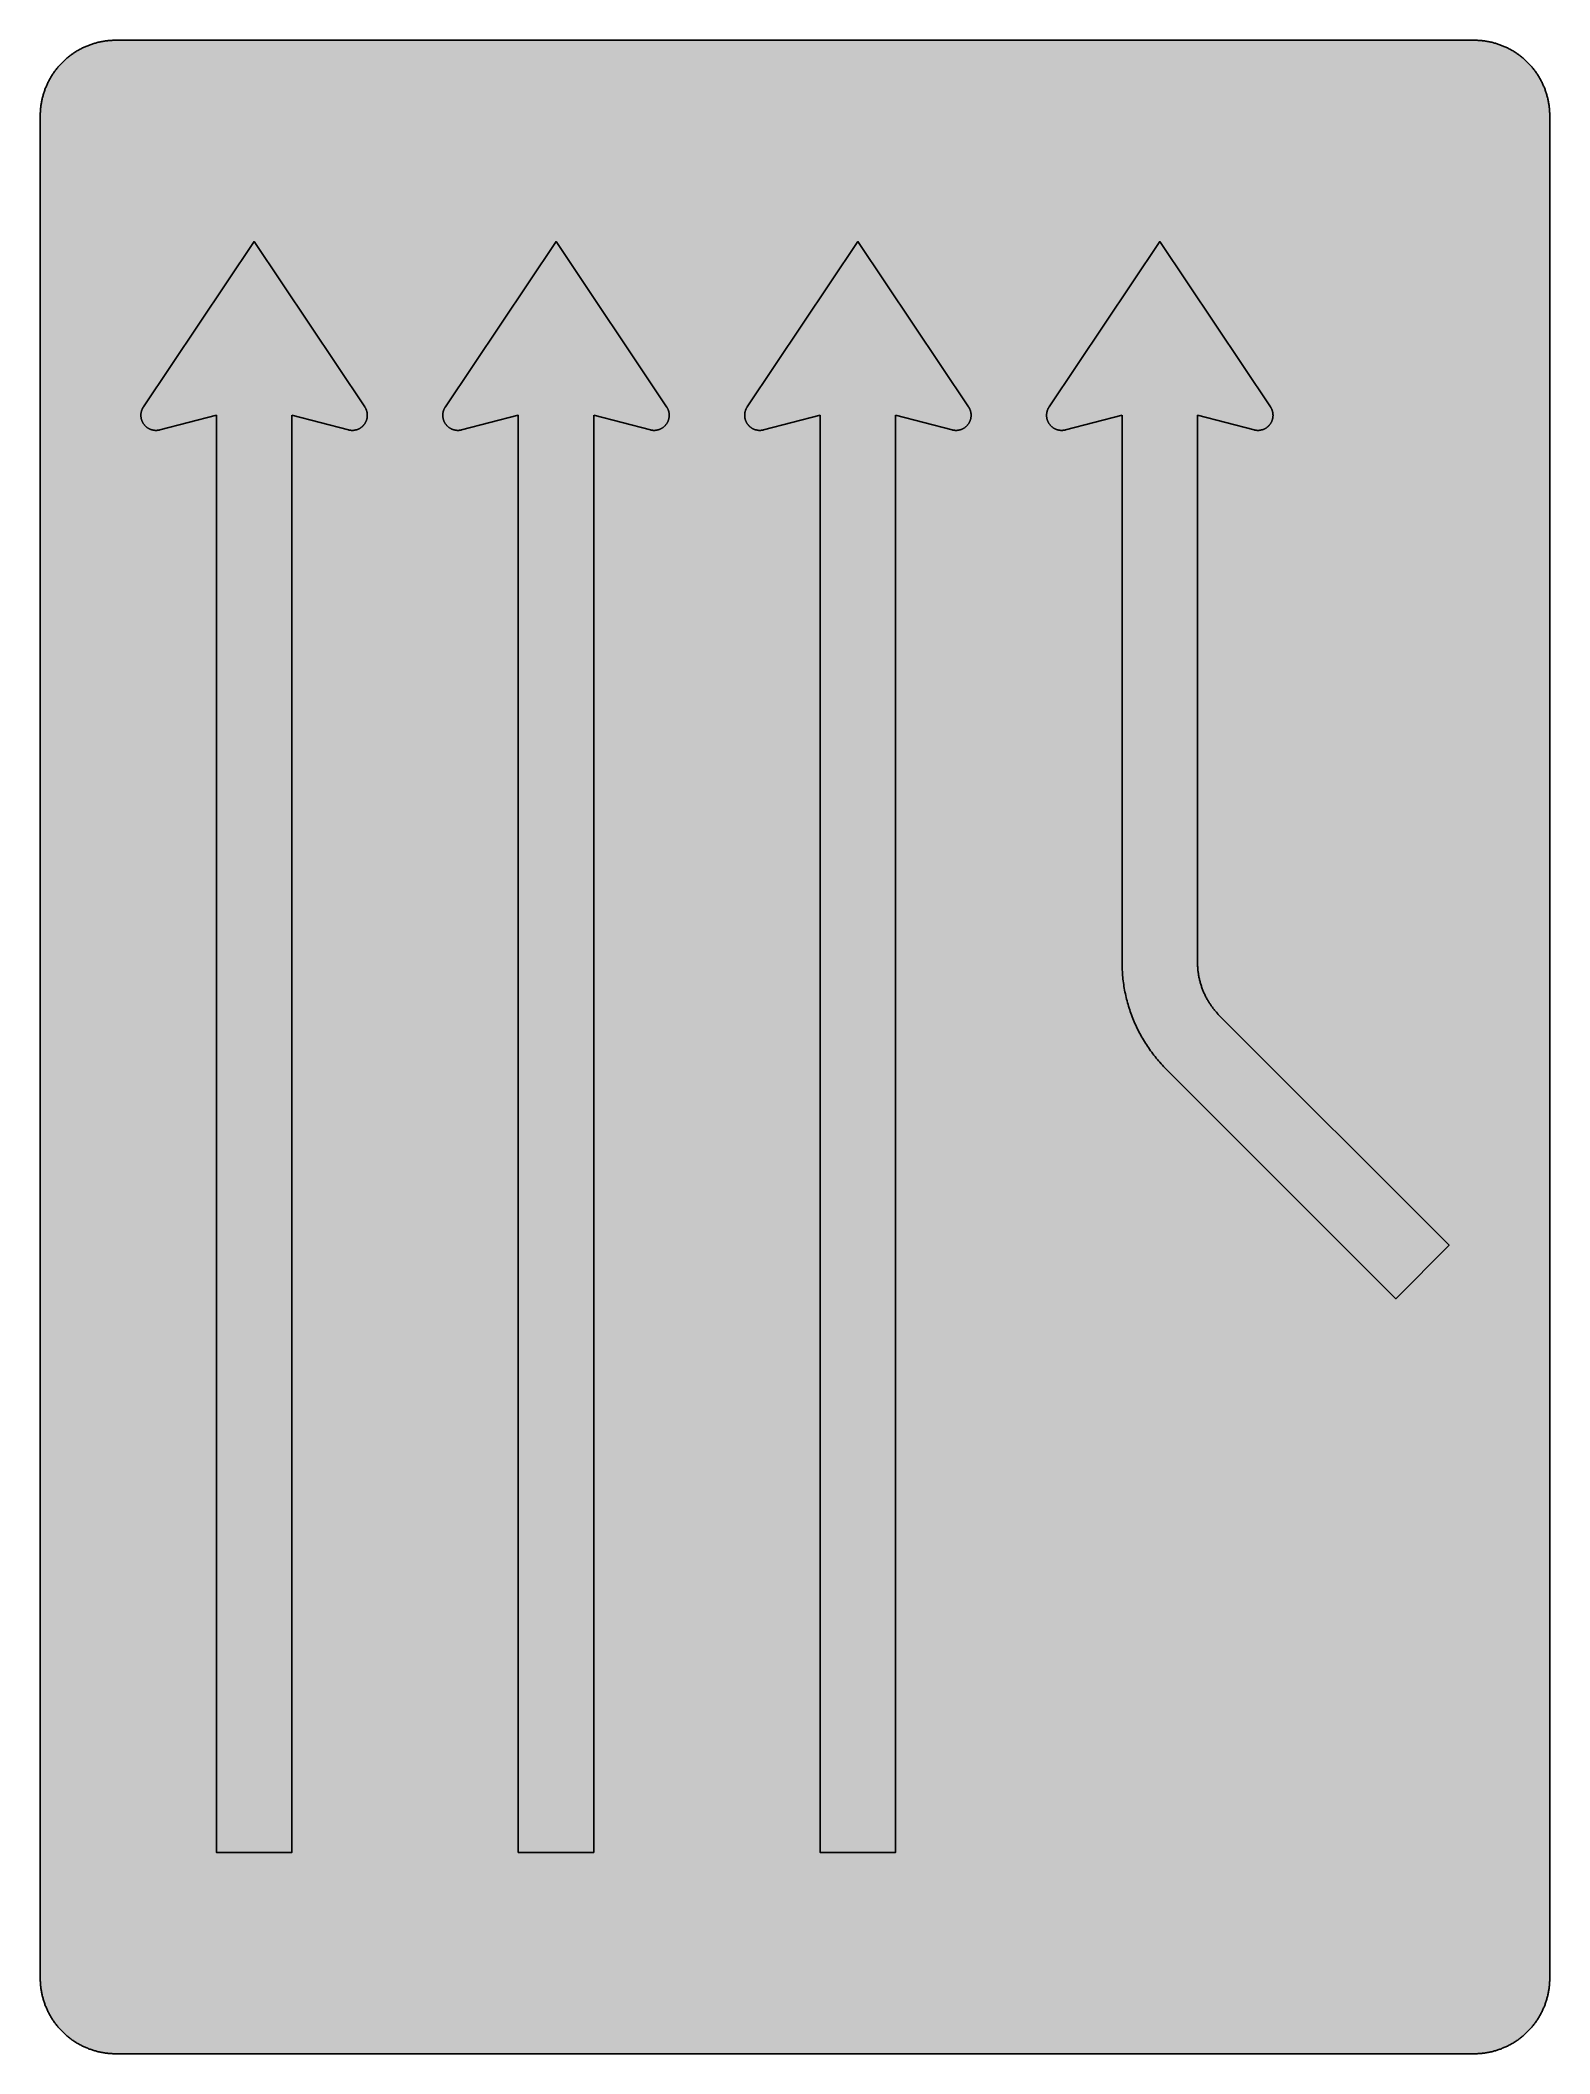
# Model space of a CAD drawing. Header units: millimetres. Extents: x 0 to 423, y 0 to 564.
import ezdxf

# ---------------------------------------------------------------- set-up
doc = ezdxf.new("R2010")
doc.units = ezdxf.units.MM

msp = doc.modelspace()

# ---------------------------------------------------------------- hatches: boundary and pattern name
for color, points in [(254, [(21.2189, 0.0537), (20.955, 0.0533), (20.6934, 0.0584), (20.4292, 0.066), (20.1676, 0.0787), (19.906, 0.094), (19.6469, 0.1118), (19.3853, 0.1321), (19.1262, 0.1549), (18.8671, 0.1829), (18.608, 0.2134), (18.349, 0.2464), (18.0924, 0.2845), (17.8359, 0.3251), (17.5793, 0.3683), (17.3253, 0.414), (17.0688, 0.4623), (16.8148, 0.5156), (16.5633, 0.5715), (16.3093, 0.6299), (16.0579, 0.6909), (15.809, 0.7544), (15.56, 0.823), (15.3111, 0.8941), (15.0622, 0.9677), (14.8158, 1.0439), (14.5694, 1.1227), (14.3256, 1.2065), (14.0818, 1.2903), (13.8379, 1.3792), (13.5966, 1.4707), (13.3579, 1.5672), (13.1191, 1.6637), (12.8803, 1.7628), (12.6441, 1.8669), (12.4079, 1.9736), (12.1742, 2.0803), (11.9405, 2.192), (11.7094, 2.3089), (11.4808, 2.4257), (11.2522, 2.5451), (11.0236, 2.6695), (10.7975, 2.794), (10.574, 2.9235), (10.3505, 3.0556), (10.1295, 3.1877), (9.9111, 3.3249), (9.6926, 3.4646), (9.4742, 3.6068), (9.2608, 3.7541), (9.0475, 3.9014), (8.8341, 4.0513), (8.6258, 4.2037), (8.4176, 4.3612), (8.2118, 4.5187), (8.0061, 4.6812), (7.8029, 4.8438), (7.6022, 5.0114), (7.4041, 5.1816), (7.206, 5.3518), (7.0129, 5.527), (6.8174, 5.7048), (6.6269, 5.8826), (6.4389, 6.0655), (6.2509, 6.2509), (6.0655, 6.4389), (5.8852, 6.6269), (5.7048, 6.8174), (5.527, 7.0104), (5.3518, 7.206), (5.1816, 7.4041), (5.0114, 7.6022), (4.8463, 7.8029), (4.6812, 8.0061), (4.5187, 8.2118), (4.3612, 8.4176), (4.2062, 8.6258), (4.0513, 8.8341), (3.9014, 9.0475), (3.7541, 9.2608), (3.6068, 9.4742), (3.4646, 9.6926), (3.3249, 9.9085), (3.1877, 10.1295), (3.0556, 10.3505), (2.9235, 10.574), (2.794, 10.7975), (2.6695, 11.0236), (2.5451, 11.2522), (2.4257, 11.4808), (2.3063, 11.7094), (2.192, 11.9405), (2.0803, 12.1742), (1.971, 12.4079), (1.8669, 12.6441), (1.7628, 12.8803), (1.6637, 13.1191), (1.5646, 13.3579), (1.4707, 13.5966), (1.3792, 13.8379), (1.2903, 14.0818), (1.2065, 14.3256), (1.1227, 14.5694), (1.0439, 14.8158), (0.9652, 15.0622), (0.8915, 15.3111), (0.823, 15.56), (0.7544, 15.809), (0.6883, 16.0604), (0.6274, 16.3119), (0.569, 16.5633), (0.5131, 16.8148), (0.4623, 17.0688), (0.4115, 17.3253), (0.3658, 17.5793), (0.3226, 17.8359), (0.2819, 18.0924), (0.2464, 18.3515), (0.2134, 18.608), (0.1829, 18.8671), (0.1549, 19.1262), (0.1295, 19.3878), (0.1092, 19.6469), (0.0914, 19.9085), (0.0762, 20.1701), (0.066, 20.4318), (0.0584, 20.6934), (0.0533, 20.955), (0.0508, 21.2192), (0.0522, 543.3314), (0.0533, 543.593), (0.0584, 543.8546), (0.066, 544.1188), (0.0762, 544.3804), (0.0914, 544.642), (0.1092, 544.9011), (0.1295, 545.1627), (0.1549, 545.4218), (0.1829, 545.6809), (0.2134, 545.94), (0.2464, 546.1991), (0.2819, 546.4556), (0.3226, 546.7121), (0.3658, 546.9687), (0.4115, 547.2227), (0.4623, 547.4792), (0.5131, 547.7332), (0.569, 547.9847), (0.6274, 548.2387), (0.6883, 548.4876), (0.7544, 548.7391), (0.823, 548.988), (0.8915, 549.2369), (0.9652, 549.4858), (1.0439, 549.7322), (1.1227, 549.9786), (1.2065, 550.2224), (1.2903, 550.4663), (1.3792, 550.7076), (1.4707, 550.9489), (1.5646, 551.1902), (1.6637, 551.4289), (1.7628, 551.6677), (1.8669, 551.9039), (1.971, 552.1401), (2.0803, 552.3738), (2.192, 552.6049), (2.3063, 552.8386), (2.4257, 553.0672), (2.5451, 553.2958), (2.6695, 553.5244), (2.794, 553.7505), (2.9235, 553.974), (3.0556, 554.1975), (3.1877, 554.4185), (3.3249, 554.6369), (3.4646, 554.8554), (3.6068, 555.0738), (3.7541, 555.2872), (3.9014, 555.5005), (4.0513, 555.7114), (4.2062, 555.9222), (4.3612, 556.1305), (4.5187, 556.3362), (4.6812, 556.5419), (4.8463, 556.7451), (5.0114, 556.9458), (5.1816, 557.1439), (5.3518, 557.342), (5.527, 557.5351), (5.7048, 557.7281), (5.8852, 557.9212), (6.0655, 558.1091), (6.2509, 558.2971), (6.4389, 558.4825), (6.6269, 558.6628), (6.8174, 558.8432), (7.0129, 559.021), (7.206, 559.1937), (7.4041, 559.3664), (7.6022, 559.5366), (7.8029, 559.7017), (8.0061, 559.8668), (8.2118, 560.0268), (8.4176, 560.1868), (8.6258, 560.3418), (8.8341, 560.4967), (9.0475, 560.6466), (9.2608, 560.7939), (9.4742, 560.9387), (9.6926, 561.0835), (9.9111, 561.2232), (10.1295, 561.3603), (10.3505, 561.4924), (10.574, 561.6245), (10.7975, 561.754), (11.0236, 561.8785), (11.2522, 562.0029), (11.4808, 562.1223), (11.7094, 562.2392), (11.9405, 562.356), (12.1742, 562.4678), (12.4079, 562.5744), (12.6441, 562.6811), (12.8803, 562.7853), (13.1191, 562.8843), (13.3579, 562.9834), (13.5966, 563.0774), (13.8379, 563.1688), (14.0818, 563.2577), (14.3256, 563.3415), (14.5694, 563.4253), (14.8158, 563.5041), (15.0622, 563.5803), (15.3111, 563.6539), (15.56, 563.7251), (15.809, 563.7936), (16.0579, 563.8571), (16.3093, 563.9206), (16.5633, 563.9791), (16.8148, 564.0349), (17.0688, 564.0857), (17.3253, 564.1365), (17.5793, 564.1823), (17.8359, 564.2254), (18.0924, 564.2635), (18.349, 564.3016), (18.608, 564.3347), (18.8671, 564.3651), (19.1262, 564.3931), (19.3853, 564.4185), (19.6469, 564.4388), (19.906, 564.4566), (20.1676, 564.4718), (20.4292, 564.482), (20.6934, 564.4896), (20.955, 564.4947), (21.2166, 564.4972), (402.2189, 564.4981), (402.4808, 564.4947), (402.7424, 564.4896), (403.0066, 564.482), (403.2682, 564.4718), (403.5298, 564.4566), (403.7889, 564.4388), (404.0505, 564.4185), (404.3096, 564.3931), (404.5687, 564.3651), (404.8277, 564.3347), (405.0868, 564.3016), (405.3434, 564.2635), (405.5999, 564.2254), (405.8564, 564.1823), (406.113, 564.1365), (406.367, 564.0857), (406.621, 564.0349), (406.875, 563.9791), (407.1264, 563.9206), (407.3779, 563.8571), (407.6268, 563.7936), (407.8783, 563.7251), (408.1272, 563.6539), (408.3736, 563.5803), (408.62, 563.5041), (408.8663, 563.4253), (409.1102, 563.3415), (409.354, 563.2577), (409.5979, 563.1688), (409.8392, 563.0774), (410.0805, 562.9834), (410.3192, 562.8843), (410.5554, 562.7853), (410.7942, 562.6811), (411.0279, 562.5744), (411.2616, 562.4678), (411.4952, 562.356), (411.7264, 562.2392), (411.9575, 562.1223), (412.1861, 562.0029), (412.4122, 561.8785), (412.6382, 561.754), (412.8643, 561.6245), (413.0853, 561.4924), (413.3063, 561.3603), (413.5272, 561.2232), (413.7457, 561.0835), (413.9616, 560.9387), (414.1775, 560.7939), (414.3908, 560.6466), (414.6017, 560.4967), (414.8125, 560.3418), (415.0208, 560.1868), (415.2265, 560.0268), (415.4297, 559.8668), (415.6329, 559.7017), (415.8336, 559.5366), (416.0342, 559.3664), (416.2298, 559.1937), (416.4254, 559.021), (416.6184, 558.8432), (416.8089, 558.6628), (416.9994, 558.4825), (417.1848, 558.2971), (417.3703, 558.1091), (417.5531, 557.9212), (417.7335, 557.7281), (417.9087, 557.5351), (418.084, 557.342), (418.2567, 557.1439), (418.4244, 556.9458), (418.592, 556.7451), (418.7546, 556.5419), (418.9171, 556.3362), (419.0746, 556.1305), (419.2321, 555.9222), (419.3845, 555.7114), (419.5369, 555.5005), (419.6842, 555.2872), (419.829, 555.0738), (419.9712, 554.8554), (420.1109, 554.6369), (420.2481, 554.4185), (420.3827, 554.1975), (420.5148, 553.974), (420.6418, 553.7505), (420.7688, 553.5244), (420.8907, 553.2958), (421.0126, 553.0672), (421.1295, 552.8386), (421.2438, 552.6049), (421.3555, 552.3738), (421.4647, 552.1401), (421.5689, 551.9039), (421.673, 551.6677), (421.7746, 551.4289), (421.8711, 551.1902), (421.9651, 550.9489), (422.0566, 550.7076), (422.1455, 550.4663), (422.2318, 550.2224), (422.3131, 549.9786), (422.3918, 549.7322), (422.4706, 549.4858), (422.5442, 549.2369), (422.6128, 548.988), (422.6814, 548.7391), (422.7449, 548.4876), (422.8084, 548.2387), (422.8668, 547.9847), (422.9227, 547.7332), (422.9735, 547.4792), (423.0243, 547.2227), (423.07, 546.9687), (423.1132, 546.7121), (423.1513, 546.4556), (423.1894, 546.1991), (423.2224, 545.94), (423.2529, 545.6809), (423.2808, 545.4218), (423.3037, 545.1627), (423.3266, 544.9011), (423.3443, 544.642), (423.357, 544.3804), (423.3697, 544.1188), (423.3774, 543.8546), (423.3824, 543.593), (423.385, 543.3314), (423.3855, 21.2203), (423.3824, 20.955), (423.3774, 20.6934), (423.3697, 20.4318), (423.357, 20.1701), (423.3443, 19.9085), (423.3266, 19.6469), (423.3037, 19.3878), (423.2808, 19.1262), (423.2529, 18.8671), (423.2224, 18.608), (423.1894, 18.3515), (423.1513, 18.0924), (423.1132, 17.8359), (423.07, 17.5793), (423.0243, 17.3253), (422.9735, 17.0688), (422.9227, 16.8148), (422.8668, 16.5633), (422.8084, 16.3119), (422.7449, 16.0604), (422.6814, 15.809), (422.6128, 15.56), (422.5442, 15.3111), (422.4706, 15.0622), (422.3918, 14.8158), (422.3131, 14.5694), (422.2318, 14.3256), (422.1455, 14.0818), (422.0566, 13.8379), (421.9651, 13.5966), (421.8711, 13.3579), (421.7746, 13.1191), (421.673, 12.8803), (421.5689, 12.6441), (421.4647, 12.4079), (421.3555, 12.1742), (421.2438, 11.9405), (421.1295, 11.7094), (421.0126, 11.4808), (420.8907, 11.2522), (420.7688, 11.0236), (420.6418, 10.7975), (420.5148, 10.574), (420.3827, 10.3505), (420.2481, 10.1295), (420.1109, 9.9085), (419.9712, 9.6926), (419.829, 9.4742), (419.6842, 9.2608), (419.5369, 9.0475), (419.3845, 8.8341), (419.2321, 8.6258), (419.0746, 8.4176), (418.9171, 8.2118), (418.7546, 8.0061), (418.592, 7.8029), (418.4244, 7.6022), (418.2567, 7.4041), (418.084, 7.206), (417.9087, 7.0104), (417.7335, 6.8174), (417.5531, 6.6269), (417.3703, 6.4389), (417.1848, 6.2509), (416.9994, 6.0655), (416.8089, 5.8826), (416.6184, 5.7048), (416.4254, 5.527), (416.2298, 5.3518), (416.0342, 5.1816), (415.8336, 5.0114), (415.6329, 4.8438), (415.4297, 4.6812), (415.2265, 4.5187), (415.0208, 4.3612), (414.8125, 4.2037), (414.6017, 4.0513), (414.3908, 3.9014), (414.1775, 3.7541), (413.9616, 3.6068), (413.7457, 3.4646), (413.5272, 3.3249), (413.3063, 3.1877), (413.0853, 3.0556), (412.8643, 2.9235), (412.6382, 2.794), (412.4122, 2.6695), (412.1861, 2.5451), (411.9575, 2.4257), (411.7264, 2.3089), (411.4952, 2.192), (411.2616, 2.0803), (411.0279, 1.9736), (410.7942, 1.8669), (410.5554, 1.7628), (410.3192, 1.6637), (410.0805, 1.5672), (409.8392, 1.4707), (409.5979, 1.3792), (409.354, 1.2903), (409.1102, 1.2065), (408.8663, 1.1227), (408.62, 1.0439), (408.3736, 0.9677), (408.1272, 0.8941), (407.8783, 0.823), (407.6268, 0.7544), (407.3779, 0.6909), (407.1264, 0.6299), (406.875, 0.5715), (406.621, 0.5156), (406.367, 0.4623), (406.113, 0.414), (405.8564, 0.3683), (405.5999, 0.3251), (405.3434, 0.2845), (405.0868, 0.2464), (404.8277, 0.2134), (404.5687, 0.1829), (404.3096, 0.1549), (404.0505, 0.1321), (403.7889, 0.1118), (403.5298, 0.094), (403.2682, 0.0787), (403.0066, 0.066), (402.7424, 0.0584), (402.4808, 0.0533), (402.2166, 0.0533)]), (59, [(70.6078, 459.3703), (86.4828, 455.2703), (86.4972, 455.2645), (86.5149, 455.262), (86.5302, 455.2569), (86.5454, 455.2518), (86.5632, 455.2493), (86.5784, 455.2442), (86.5962, 455.2417), (86.6115, 455.2366), (86.6292, 455.234), (86.6445, 455.2315), (86.6597, 455.2264), (86.6775, 455.2239), (86.6927, 455.2213), (86.7105, 455.2163), (86.7258, 455.2137), (86.7435, 455.2112), (86.7588, 455.2086), (86.7766, 455.2036), (86.7918, 455.201), (86.8096, 455.1985), (86.8248, 455.1959), (86.8426, 455.1934), (86.8578, 455.1909), (86.8756, 455.1883), (86.8909, 455.1858), (86.9086, 455.1832), (86.9239, 455.1807), (86.9417, 455.1782), (86.9569, 455.1756), (86.9747, 455.1731), (86.9899, 455.1705), (87.0077, 455.168), (87.0229, 455.168), (87.0407, 455.1655), (87.056, 455.1629), (87.0737, 455.1604), (87.089, 455.1604), (87.1068, 455.1578), (87.122, 455.1553), (87.1398, 455.1553), (87.155, 455.1528), (87.1728, 455.1502), (87.1906, 455.1502), (87.2058, 455.1477), (87.2236, 455.1477), (87.2388, 455.1451), (87.2566, 455.1451), (87.2719, 455.1451), (87.2896, 455.1426), (87.3049, 455.1426), (87.3227, 455.1401), (87.3404, 455.1401), (87.3557, 455.1401), (87.3735, 455.1401), (87.3887, 455.1375), (87.4065, 455.1375), (87.4217, 455.1375), (87.4395, 455.1375), (87.4573, 455.1375), (87.4725, 455.135), (87.4903, 455.135), (87.5055, 455.135), (87.5233, 455.135), (87.5386, 455.135), (87.6503, 455.1375), (87.757, 455.1401), (87.8662, 455.1477), (87.9729, 455.1578), (88.0796, 455.1705), (88.1837, 455.1832), (88.2904, 455.201), (88.392, 455.2213), (88.4961, 455.2442), (88.5977, 455.2696), (88.6993, 455.295), (88.7984, 455.3255), (88.8975, 455.3585), (88.9965, 455.3915), (89.093, 455.4296), (89.187, 455.4677), (89.281, 455.5084), (89.375, 455.5541), (89.4664, 455.5998), (89.5579, 455.6455), (89.6468, 455.6963), (89.7357, 455.7497), (89.822, 455.803), (89.9058, 455.8589), (89.9897, 455.9173), (90.0735, 455.9757), (90.1548, 456.0392), (90.2335, 456.1027), (90.3097, 456.1688), (90.3859, 456.2348), (90.4596, 456.3034), (90.5332, 456.3745), (90.6043, 456.4482), (90.6729, 456.5218), (90.7415, 456.598), (90.8075, 456.6768), (90.871, 456.7555), (90.932, 456.8368), (90.993, 456.9181), (91.0514, 457.0019), (91.1073, 457.0882), (91.1606, 457.1746), (91.2114, 457.261), (91.2622, 457.3499), (91.3105, 457.4413), (91.3562, 457.5327), (91.3994, 457.6267), (91.44, 457.7207), (91.4806, 457.8172), (91.5162, 457.9137), (91.5518, 458.0103), (91.5822, 458.1093), (91.6127, 458.2109), (91.6407, 458.31), (91.6661, 458.4116), (91.6864, 458.5157), (91.7067, 458.6199), (91.7245, 458.724), (91.7397, 458.8307), (91.7524, 458.9374), (91.76, 459.044), (91.7677, 459.1507), (91.7727, 459.2599), (91.7727, 459.3692), (91.7727, 459.4073), (91.7727, 459.4479), (91.7727, 459.486), (91.7702, 459.5266), (91.7677, 459.5647), (91.7677, 459.6054), (91.7651, 459.6435), (91.7626, 459.6816), (91.7575, 459.7222), (91.755, 459.7603), (91.7524, 459.7984), (91.7473, 459.8365), (91.7423, 459.8772), (91.7372, 459.9153), (91.7321, 459.9534), (91.727, 459.9915), (91.7219, 460.0321), (91.7143, 460.0702), (91.7092, 460.1083), (91.7016, 460.1464), (91.694, 460.1845), (91.6864, 460.2226), (91.6788, 460.2607), (91.6711, 460.2988), (91.661, 460.3369), (91.6534, 460.375), (91.6432, 460.4131), (91.633, 460.4487), (91.6229, 460.4868), (91.6127, 460.5249), (91.6026, 460.563), (91.5899, 460.5985), (91.5797, 460.6366), (91.567, 460.6722), (91.5543, 460.7103), (91.5441, 460.7484), (91.5289, 460.7839), (91.5162, 460.8195), (91.5035, 460.8576), (91.4908, 460.8932), (91.4756, 460.9287), (91.4603, 460.9668), (91.4451, 461.0024), (91.4298, 461.0379), (91.4146, 461.0735), (91.3994, 461.1091), (91.3841, 461.1446), (91.3663, 461.1802), (91.3511, 461.2157), (91.3333, 461.2488), (91.3155, 461.2843), (91.2978, 461.3199), (91.28, 461.3529), (91.2597, 461.3885), (91.2419, 461.424), (91.2241, 461.457), (91.2038, 461.4901), (91.1835, 461.5256), (91.1631, 461.5586), (91.1428, 461.5917), (91.1225, 461.6247), (91.1022, 461.6577), (91.0793, 461.6907), (91.059, 461.7237), (60.0244, 508.0536), (28.9913, 461.7251), (28.9687, 461.6907), (28.9458, 461.6577), (28.9255, 461.6247), (28.9052, 461.5917), (28.8849, 461.5586), (28.8646, 461.5256), (28.8442, 461.4901), (28.8239, 461.457), (28.8061, 461.424), (28.7858, 461.3885), (28.768, 461.3529), (28.7503, 461.3199), (28.7325, 461.2843), (28.7147, 461.2488), (28.6969, 461.2157), (28.6817, 461.1802), (28.6639, 461.1446), (28.6487, 461.1091), (28.6334, 461.0735), (28.6156, 461.0379), (28.6004, 461.0024), (28.5877, 460.9668), (28.5725, 460.9287), (28.5572, 460.8932), (28.5445, 460.8576), (28.5293, 460.8195), (28.5166, 460.7839), (28.5039, 460.7484), (28.4912, 460.7103), (28.4785, 460.6722), (28.4683, 460.6366), (28.4556, 460.5985), (28.4455, 460.563), (28.4353, 460.5249), (28.4251, 460.4868), (28.415, 460.4487), (28.4048, 460.4131), (28.3947, 460.375), (28.3845, 460.3369), (28.3769, 460.2988), (28.3693, 460.2607), (28.3591, 460.2226), (28.3515, 460.1845), (28.3464, 460.1464), (28.3388, 460.1083), (28.3312, 460.0702), (28.3261, 460.0321), (28.3185, 459.9915), (28.3134, 459.9534), (28.3083, 459.9153), (28.3032, 459.8772), (28.2981, 459.8365), (28.2956, 459.7984), (28.2905, 459.7603), (28.288, 459.7222), (28.2854, 459.6816), (28.2829, 459.6435), (28.2804, 459.6054), (28.2778, 459.5647), (28.2753, 459.5266), (28.2753, 459.486), (28.2727, 459.4479), (28.2727, 459.4073), (28.2727, 459.3692), (28.2753, 459.2599), (28.2778, 459.1507), (28.2854, 459.044), (28.2956, 458.9374), (28.3083, 458.8307), (28.321, 458.724), (28.3388, 458.6199), (28.3591, 458.5157), (28.382, 458.4116), (28.4074, 458.31), (28.4328, 458.2109), (28.4632, 458.1093), (28.4963, 458.0103), (28.5293, 457.9137), (28.5674, 457.8172), (28.6055, 457.7207), (28.6461, 457.6267), (28.6918, 457.5327), (28.7376, 457.4413), (28.7833, 457.3499), (28.8341, 457.261), (28.8874, 457.1746), (28.9408, 457.0882), (28.9966, 457.0019), (29.0551, 456.9181), (29.1135, 456.8368), (29.177, 456.7555), (29.2405, 456.6768), (29.3065, 456.598), (29.3726, 456.5218), (29.4437, 456.4482), (29.5123, 456.3745), (29.5859, 456.3034), (29.6596, 456.2348), (29.7358, 456.1688), (29.8145, 456.1027), (29.8933, 456.0392), (29.9745, 455.9757), (30.0558, 455.9173), (30.1396, 455.8589), (30.226, 455.803), (30.3124, 455.7497), (30.3987, 455.6963), (30.4902, 455.6455), (30.5791, 455.5998), (30.6705, 455.5541), (30.7645, 455.5084), (30.8585, 455.4677), (30.955, 455.4296), (31.0515, 455.3915), (31.148, 455.3585), (31.2471, 455.3255), (31.3487, 455.295), (31.4477, 455.2696), (31.5519, 455.2442), (31.6535, 455.2213), (31.7576, 455.201), (31.8618, 455.1832), (31.9684, 455.1705), (32.0726, 455.1578), (32.1818, 455.1477), (32.2885, 455.1401), (32.3977, 455.1375), (32.5069, 455.135), (32.5222, 455.135), (32.5399, 455.135), (32.5577, 455.135), (32.573, 455.135), (32.5907, 455.1375), (32.606, 455.1375), (32.6238, 455.1375), (32.6415, 455.1375), (32.6568, 455.1375), (32.6746, 455.1401), (32.6898, 455.1401), (32.7076, 455.1401), (32.7254, 455.1401), (32.7406, 455.1426), (32.7584, 455.1426), (32.7736, 455.1451), (32.7914, 455.1451), (32.8092, 455.1451), (32.8244, 455.1477), (32.8422, 455.1477), (32.8574, 455.1502), (32.8752, 455.1502), (32.8905, 455.1528), (32.9082, 455.1553), (32.9235, 455.1553), (32.9413, 455.1578), (32.959, 455.1604), (32.9743, 455.1604), (32.9921, 455.1629), (33.0073, 455.1655), (33.0251, 455.168), (33.0403, 455.168), (33.0581, 455.1705), (33.0733, 455.1731), (33.0911, 455.1756), (33.1064, 455.1782), (33.1241, 455.1807), (33.1394, 455.1832), (33.1572, 455.1858), (33.1724, 455.1883), (33.1902, 455.1909), (33.2054, 455.1934), (33.2232, 455.1959), (33.2384, 455.1985), (33.2562, 455.201), (33.2715, 455.2036), (33.2892, 455.2086), (33.3045, 455.2112), (33.3197, 455.2137), (33.3375, 455.2163), (33.3527, 455.2213), (33.3705, 455.2239), (33.3858, 455.2264), (33.4035, 455.2315), (33.4188, 455.234), (33.434, 455.2366), (33.4518, 455.2417), (33.467, 455.2442), (33.4848, 455.2493), (33.5001, 455.2518), (33.5153, 455.2569), (33.5331, 455.262), (33.5483, 455.2645), (33.5661, 455.2696), (49.4411, 459.3703), (49.4411, 56.4981), (70.6078, 56.4981)]), (59, [(155.2744, 459.3703), (171.1494, 455.2703), (171.1655, 455.2645), (171.1808, 455.262), (171.196, 455.2569), (171.2138, 455.2518), (171.229, 455.2493), (171.2468, 455.2442), (171.262, 455.2417), (171.2773, 455.2366), (171.2951, 455.234), (171.3103, 455.2315), (171.3281, 455.2264), (171.3433, 455.2239), (171.3611, 455.2213), (171.3763, 455.2163), (171.3941, 455.2137), (171.4094, 455.2112), (171.4246, 455.2086), (171.4424, 455.2036), (171.4576, 455.201), (171.4754, 455.1985), (171.4906, 455.1959), (171.5084, 455.1934), (171.5237, 455.1909), (171.5414, 455.1883), (171.5567, 455.1858), (171.5745, 455.1832), (171.5897, 455.1807), (171.6075, 455.1782), (171.6227, 455.1756), (171.6405, 455.1731), (171.6557, 455.1705), (171.6735, 455.168), (171.6888, 455.168), (171.7065, 455.1655), (171.7243, 455.1629), (171.7396, 455.1604), (171.7573, 455.1604), (171.7726, 455.1578), (171.7904, 455.1553), (171.8056, 455.1553), (171.8234, 455.1528), (171.8386, 455.1502), (171.8564, 455.1502), (171.8716, 455.1477), (171.8894, 455.1477), (171.9072, 455.1451), (171.9224, 455.1451), (171.9402, 455.1451), (171.9555, 455.1426), (171.9732, 455.1426), (171.9885, 455.1401), (172.0063, 455.1401), (172.0215, 455.1401), (172.0393, 455.1401), (172.0571, 455.1375), (172.0723, 455.1375), (172.0901, 455.1375), (172.1053, 455.1375), (172.1231, 455.1375), (172.1409, 455.135), (172.1561, 455.135), (172.1739, 455.135), (172.1891, 455.135), (172.2069, 455.135), (172.3161, 455.1375), (172.4254, 455.1401), (172.532, 455.1477), (172.6387, 455.1578), (172.7454, 455.1705), (172.8521, 455.1832), (172.9562, 455.201), (173.0604, 455.2213), (173.162, 455.2442), (173.2636, 455.2696), (173.3652, 455.295), (173.4668, 455.3255), (173.5633, 455.3585), (173.6623, 455.3915), (173.7589, 455.4296), (173.8554, 455.4677), (173.9494, 455.5084), (174.0408, 455.5541), (174.1348, 455.5998), (174.2237, 455.6455), (174.3151, 455.6963), (174.4015, 455.7497), (174.4878, 455.803), (174.5742, 455.8589), (174.658, 455.9173), (174.7393, 455.9757), (174.8206, 456.0392), (174.8993, 456.1027), (174.9781, 456.1688), (175.0543, 456.2348), (175.1279, 456.3034), (175.199, 456.3745), (175.2702, 456.4482), (175.3413, 456.5218), (175.4073, 456.598), (175.4734, 456.6768), (175.5369, 456.7555), (175.5978, 456.8368), (175.6588, 456.9181), (175.7172, 457.0019), (175.7731, 457.0882), (175.8264, 457.1746), (175.8798, 457.261), (175.928, 457.3499), (175.9763, 457.4413), (176.022, 457.5327), (176.0652, 457.6267), (176.1084, 457.7207), (176.1465, 457.8172), (176.182, 457.9137), (176.2176, 458.0103), (176.2506, 458.1093), (176.2785, 458.2109), (176.3065, 458.31), (176.3319, 458.4116), (176.3547, 458.5157), (176.3725, 458.6199), (176.3903, 458.724), (176.4055, 458.8307), (176.4182, 458.9374), (176.4284, 459.044), (176.4335, 459.1507), (176.4386, 459.2599), (176.4411, 459.3692), (176.4386, 459.4073), (176.4386, 459.4479), (176.4386, 459.486), (176.436, 459.5266), (176.436, 459.5647), (176.4335, 459.6054), (176.4309, 459.6435), (176.4284, 459.6816), (176.4259, 459.7222), (176.4208, 459.7603), (176.4182, 459.7984), (176.4132, 459.8365), (176.4106, 459.8772), (176.4055, 459.9153), (176.4005, 459.9534), (176.3928, 459.9915), (176.3878, 460.0321), (176.3827, 460.0702), (176.3751, 460.1083), (176.3674, 460.1464), (176.3598, 460.1845), (176.3522, 460.2226), (176.3446, 460.2607), (176.337, 460.2988), (176.3268, 460.3369), (176.3192, 460.375), (176.309, 460.4131), (176.2989, 460.4487), (176.2887, 460.4868), (176.2785, 460.5249), (176.2684, 460.563), (176.2582, 460.5985), (176.2455, 460.6366), (176.2354, 460.6722), (176.2227, 460.7103), (176.21, 460.7484), (176.1973, 460.7839), (176.1846, 460.8195), (176.1693, 460.8576), (176.1566, 460.8932), (176.1414, 460.9287), (176.1287, 460.9668), (176.1134, 461.0024), (176.0982, 461.0379), (176.083, 461.0735), (176.0652, 461.1091), (176.0499, 461.1446), (176.0347, 461.1802), (176.0169, 461.2157), (175.9991, 461.2488), (175.9814, 461.2843), (175.9636, 461.3199), (175.9458, 461.3529), (175.928, 461.3885), (175.9077, 461.424), (175.8899, 461.457), (175.8696, 461.4901), (175.8493, 461.5256), (175.829, 461.5586), (175.8086, 461.5917), (175.7883, 461.6247), (175.768, 461.6577), (175.7477, 461.6907), (175.7248, 461.7237), (144.6911, 508.0536), (113.6579, 461.7251), (113.6345, 461.6907), (113.6142, 461.6577), (113.5913, 461.6247), (113.571, 461.5917), (113.5507, 461.5586), (113.5304, 461.5256), (113.5101, 461.4901), (113.4923, 461.457), (113.472, 461.424), (113.4542, 461.3885), (113.4364, 461.3529), (113.4161, 461.3199), (113.3983, 461.2843), (113.3805, 461.2488), (113.3653, 461.2157), (113.3475, 461.1802), (113.3297, 461.1446), (113.3145, 461.1091), (113.2992, 461.0735), (113.284, 461.0379), (113.2688, 461.0024), (113.2535, 460.9668), (113.2383, 460.9287), (113.2256, 460.8932), (113.2103, 460.8576), (113.1976, 460.8195), (113.1849, 460.7839), (113.1722, 460.7484), (113.1595, 460.7103), (113.1468, 460.6722), (113.1341, 460.6366), (113.124, 460.5985), (113.1113, 460.563), (113.1011, 460.5249), (113.091, 460.4868), (113.0808, 460.4487), (113.0706, 460.4131), (113.0605, 460.375), (113.0529, 460.3369), (113.0427, 460.2988), (113.0351, 460.2607), (113.0275, 460.2226), (113.0198, 460.1845), (113.0122, 460.1464), (113.0046, 460.1083), (112.9995, 460.0702), (112.9919, 460.0321), (112.9868, 459.9915), (112.9817, 459.9534), (112.9741, 459.9153), (112.9716, 459.8772), (112.9665, 459.8365), (112.9614, 459.7984), (112.9589, 459.7603), (112.9538, 459.7222), (112.9513, 459.6816), (112.9487, 459.6435), (112.9462, 459.6054), (112.9436, 459.5647), (112.9436, 459.5266), (112.9411, 459.486), (112.9411, 459.4479), (112.9411, 459.4073), (112.9411, 459.3692), (112.9411, 459.2599), (112.9462, 459.1507), (112.9513, 459.044), (112.9614, 458.9374), (112.9741, 458.8307), (112.9894, 458.724), (113.0071, 458.6199), (113.0249, 458.5157), (113.0478, 458.4116), (113.0732, 458.31), (113.1011, 458.2109), (113.1291, 458.1093), (113.1621, 458.0103), (113.1976, 457.9137), (113.2332, 457.8172), (113.2738, 457.7207), (113.3145, 457.6267), (113.3577, 457.5327), (113.4034, 457.4413), (113.4516, 457.3499), (113.4999, 457.261), (113.5532, 457.1746), (113.6066, 457.0882), (113.6625, 457.0019), (113.7209, 456.9181), (113.7818, 456.8368), (113.8428, 456.7555), (113.9063, 456.6768), (113.9723, 456.598), (114.0409, 456.5218), (114.1095, 456.4482), (114.1806, 456.3745), (114.2517, 456.3034), (114.3279, 456.2348), (114.4041, 456.1688), (114.4803, 456.1027), (114.5591, 456.0392), (114.6404, 455.9757), (114.7242, 455.9173), (114.8055, 455.8589), (114.8918, 455.803), (114.9782, 455.7497), (115.0671, 455.6963), (115.156, 455.6455), (115.2474, 455.5998), (115.3389, 455.5541), (115.4303, 455.5084), (115.5268, 455.4677), (115.6208, 455.4296), (115.7173, 455.3915), (115.8164, 455.3585), (115.9154, 455.3255), (116.0145, 455.295), (116.1161, 455.2696), (116.2177, 455.2442), (116.3193, 455.2213), (116.4234, 455.201), (116.5276, 455.1832), (116.6343, 455.1705), (116.7409, 455.1578), (116.8476, 455.1477), (116.9543, 455.1401), (117.0635, 455.1375), (117.1727, 455.135), (117.1905, 455.135), (117.2058, 455.135), (117.2235, 455.135), (117.2413, 455.135), (117.2566, 455.1375), (117.2743, 455.1375), (117.2896, 455.1375), (117.3074, 455.1375), (117.3251, 455.1375), (117.3404, 455.1401), (117.3582, 455.1401), (117.3734, 455.1401), (117.3912, 455.1401), (117.409, 455.1426), (117.4242, 455.1426), (117.442, 455.1451), (117.4572, 455.1451), (117.475, 455.1451), (117.4902, 455.1477), (117.508, 455.1477), (117.5258, 455.1502), (117.541, 455.1502), (117.5588, 455.1528), (117.5741, 455.1553), (117.5918, 455.1553), (117.6071, 455.1578), (117.6249, 455.1604), (117.6401, 455.1604), (117.6579, 455.1629), (117.6757, 455.1655), (117.6909, 455.168), (117.7087, 455.168), (117.7239, 455.1705), (117.7417, 455.1731), (117.7569, 455.1756), (117.7747, 455.1782), (117.79, 455.1807), (117.8077, 455.1832), (117.823, 455.1858), (117.8408, 455.1883), (117.856, 455.1909), (117.8738, 455.1934), (117.889, 455.1959), (117.9068, 455.1985), (117.922, 455.201), (117.9373, 455.2036), (117.9551, 455.2086), (117.9703, 455.2112), (117.9881, 455.2137), (118.0033, 455.2163), (118.0211, 455.2213), (118.0363, 455.2239), (118.0541, 455.2264), (118.0694, 455.2315), (118.0846, 455.234), (118.1024, 455.2366), (118.1176, 455.2417), (118.1354, 455.2442), (118.1506, 455.2493), (118.1659, 455.2518), (118.1837, 455.2569), (118.1989, 455.262), (118.2141, 455.2645), (118.2319, 455.2696), (134.1078, 459.3703), (134.1078, 56.4981), (155.2744, 56.4981)]), (59, [(239.9411, 459.3703), (255.8161, 455.2703), (255.8313, 455.2645), (255.8466, 455.262), (255.8644, 455.2569), (255.8796, 455.2518), (255.8974, 455.2493), (255.9126, 455.2442), (255.9279, 455.2417), (255.9456, 455.2366), (255.9609, 455.234), (255.9787, 455.2315), (255.9939, 455.2264), (256.0117, 455.2239), (256.0269, 455.2213), (256.0422, 455.2163), (256.0599, 455.2137), (256.0752, 455.2112), (256.093, 455.2086), (256.1082, 455.2036), (256.126, 455.201), (256.1412, 455.1985), (256.159, 455.1959), (256.1742, 455.1934), (256.192, 455.1909), (256.2073, 455.1883), (256.225, 455.1858), (256.2403, 455.1832), (256.2581, 455.1807), (256.2733, 455.1782), (256.2911, 455.1756), (256.3063, 455.1731), (256.3241, 455.1705), (256.3393, 455.168), (256.3571, 455.168), (256.3724, 455.1655), (256.3901, 455.1629), (256.4054, 455.1604), (256.4232, 455.1604), (256.4384, 455.1578), (256.4562, 455.1553), (256.474, 455.1553), (256.4892, 455.1528), (256.507, 455.1502), (256.5222, 455.1502), (256.54, 455.1477), (256.5552, 455.1477), (256.573, 455.1451), (256.5883, 455.1451), (256.606, 455.1451), (256.6238, 455.1426), (256.6391, 455.1426), (256.6568, 455.1401), (256.6721, 455.1401), (256.6899, 455.1401), (256.7051, 455.1401), (256.7229, 455.1375), (256.7407, 455.1375), (256.7559, 455.1375), (256.7737, 455.1375), (256.7889, 455.1375), (256.8067, 455.135), (256.8219, 455.135), (256.8397, 455.135), (256.8575, 455.135), (256.8727, 455.135), (256.982, 455.1375), (257.0912, 455.1401), (257.1979, 455.1477), (257.3071, 455.1578), (257.4112, 455.1705), (257.5179, 455.1832), (257.622, 455.201), (257.7262, 455.2213), (257.8303, 455.2442), (257.9319, 455.2696), (258.0335, 455.295), (258.1326, 455.3255), (258.2316, 455.3585), (258.3282, 455.3915), (258.4247, 455.4296), (258.5212, 455.4677), (258.6152, 455.5084), (258.7092, 455.5541), (258.8006, 455.5998), (258.892, 455.6455), (258.9809, 455.6963), (259.0673, 455.7497), (259.1562, 455.803), (259.24, 455.8589), (259.3238, 455.9173), (259.4051, 455.9757), (259.4864, 456.0392), (259.5651, 456.1027), (259.6439, 456.1688), (259.7201, 456.2348), (259.7937, 456.3034), (259.8674, 456.3745), (259.9385, 456.4482), (260.0071, 456.5218), (260.0731, 456.598), (260.1392, 456.6768), (260.2027, 456.7555), (260.2662, 456.8368), (260.3246, 456.9181), (260.383, 457.0019), (260.4389, 457.0882), (260.4948, 457.1746), (260.5456, 457.261), (260.5964, 457.3499), (260.6446, 457.4413), (260.6904, 457.5327), (260.7335, 457.6267), (260.7742, 457.7207), (260.8123, 457.8172), (260.8504, 457.9137), (260.8834, 458.0103), (260.9164, 458.1093), (260.9469, 458.2109), (260.9723, 458.31), (260.9977, 458.4116), (261.0206, 458.5157), (261.0409, 458.6199), (261.0587, 458.724), (261.0714, 458.8307), (261.0841, 458.9374), (261.0942, 459.044), (261.1018, 459.1507), (261.1044, 459.2599), (261.1069, 459.3692), (261.1069, 459.4073), (261.1069, 459.4479), (261.1044, 459.486), (261.1044, 459.5266), (261.1018, 459.5647), (261.0993, 459.6054), (261.0968, 459.6435), (261.0942, 459.6816), (261.0917, 459.7222), (261.0891, 459.7603), (261.0841, 459.7984), (261.0815, 459.8365), (261.0764, 459.8772), (261.0714, 459.9153), (261.0663, 459.9534), (261.0612, 459.9915), (261.0536, 460.0321), (261.0485, 460.0702), (261.0409, 460.1083), (261.0358, 460.1464), (261.0282, 460.1845), (261.0206, 460.2226), (261.0129, 460.2607), (261.0028, 460.2988), (260.9952, 460.3369), (260.985, 460.375), (260.9774, 460.4131), (260.9672, 460.4487), (260.9571, 460.4868), (260.9469, 460.5249), (260.9342, 460.563), (260.924, 460.5985), (260.9139, 460.6366), (260.9012, 460.6722), (260.8885, 460.7103), (260.8758, 460.7484), (260.8631, 460.7839), (260.8504, 460.8195), (260.8377, 460.8576), (260.8224, 460.8932), (260.8097, 460.9287), (260.7945, 460.9668), (260.7793, 461.0024), (260.764, 461.0379), (260.7488, 461.0735), (260.7335, 461.1091), (260.7158, 461.1446), (260.7005, 461.1802), (260.6827, 461.2157), (260.665, 461.2488), (260.6497, 461.2843), (260.6319, 461.3199), (260.6116, 461.3529), (260.5938, 461.3885), (260.5761, 461.424), (260.5557, 461.457), (260.538, 461.4901), (260.5176, 461.5256), (260.4973, 461.5586), (260.477, 461.5917), (260.4567, 461.6247), (260.4338, 461.6577), (260.4135, 461.6907), (260.3906, 461.7237), (229.3578, 508.0536), (198.3246, 461.7251), (198.3003, 461.6907), (198.28, 461.6577), (198.2597, 461.6247), (198.2394, 461.5917), (198.2191, 461.5586), (198.1987, 461.5256), (198.1784, 461.4901), (198.1581, 461.457), (198.1403, 461.424), (198.12, 461.3885), (198.1022, 461.3529), (198.0844, 461.3199), (198.0667, 461.2843), (198.0489, 461.2488), (198.0311, 461.2157), (198.0133, 461.1802), (197.9981, 461.1446), (197.9803, 461.1091), (197.9651, 461.0735), (197.9498, 461.0379), (197.9346, 461.0024), (197.9193, 460.9668), (197.9041, 460.9287), (197.8914, 460.8932), (197.8762, 460.8576), (197.8635, 460.8195), (197.8508, 460.7839), (197.8381, 460.7484), (197.8254, 460.7103), (197.8127, 460.6722), (197.8, 460.6366), (197.7898, 460.5985), (197.7796, 460.563), (197.7669, 460.5249), (197.7568, 460.4868), (197.7466, 460.4487), (197.7365, 460.4131), (197.7288, 460.375), (197.7187, 460.3369), (197.7111, 460.2988), (197.7009, 460.2607), (197.6933, 460.2226), (197.6857, 460.1845), (197.678, 460.1464), (197.6704, 460.1083), (197.6653, 460.0702), (197.6577, 460.0321), (197.6526, 459.9915), (197.6476, 459.9534), (197.6425, 459.9153), (197.6374, 459.8772), (197.6323, 459.8365), (197.6272, 459.7984), (197.6247, 459.7603), (197.6222, 459.7222), (197.6171, 459.6816), (197.6145, 459.6435), (197.612, 459.6054), (197.612, 459.5647), (197.6095, 459.5266), (197.6069, 459.486), (197.6069, 459.4479), (197.6069, 459.4073), (197.6069, 459.3692), (197.6069, 459.2599), (197.612, 459.1507), (197.6196, 459.044), (197.6272, 458.9374), (197.6399, 458.8307), (197.6552, 458.724), (197.673, 458.6199), (197.6933, 458.5157), (197.7161, 458.4116), (197.739, 458.31), (197.7669, 458.2109), (197.7974, 458.1093), (197.8279, 458.0103), (197.8635, 457.9137), (197.899, 457.8172), (197.9397, 457.7207), (197.9803, 457.6267), (198.0235, 457.5327), (198.0692, 457.4413), (198.1175, 457.3499), (198.1683, 457.261), (198.2191, 457.1746), (198.2724, 457.0882), (198.3308, 457.0019), (198.3867, 456.9181), (198.4477, 456.8368), (198.5086, 456.7555), (198.5747, 456.6768), (198.6382, 456.598), (198.7067, 456.5218), (198.7753, 456.4482), (198.8464, 456.3745), (198.9201, 456.3034), (198.9938, 456.2348), (199.07, 456.1688), (199.1462, 456.1027), (199.2274, 456.0392), (199.3062, 455.9757), (199.39, 455.9173), (199.4738, 455.8589), (199.5576, 455.803), (199.644, 455.7497), (199.7329, 455.6963), (199.8218, 455.6455), (199.9132, 455.5998), (200.0047, 455.5541), (200.0987, 455.5084), (200.1926, 455.4677), (200.2892, 455.4296), (200.3857, 455.3915), (200.4822, 455.3585), (200.5813, 455.3255), (200.6803, 455.295), (200.7819, 455.2696), (200.8835, 455.2442), (200.9877, 455.2213), (201.0918, 455.201), (201.1959, 455.1832), (201.3001, 455.1705), (201.4068, 455.1578), (201.5134, 455.1477), (201.6227, 455.1401), (201.7293, 455.1375), (201.8411, 455.135), (201.8563, 455.135), (201.8741, 455.135), (201.8894, 455.135), (201.9071, 455.135), (201.9249, 455.1375), (201.9402, 455.1375), (201.9579, 455.1375), (201.9732, 455.1375), (201.991, 455.1375), (202.0087, 455.1401), (202.024, 455.1401), (202.0418, 455.1401), (202.057, 455.1401), (202.0748, 455.1426), (202.09, 455.1426), (202.1078, 455.1451), (202.1256, 455.1451), (202.1408, 455.1451), (202.1586, 455.1477), (202.1738, 455.1477), (202.1916, 455.1502), (202.2069, 455.1502), (202.2246, 455.1528), (202.2424, 455.1553), (202.2577, 455.1553), (202.2754, 455.1578), (202.2907, 455.1604), (202.3085, 455.1604), (202.3237, 455.1629), (202.3415, 455.1655), (202.3567, 455.168), (202.3745, 455.168), (202.3897, 455.1705), (202.4075, 455.1731), (202.4228, 455.1756), (202.4405, 455.1782), (202.4558, 455.1807), (202.4736, 455.1832), (202.4888, 455.1858), (202.5066, 455.1883), (202.5218, 455.1909), (202.5396, 455.1934), (202.5548, 455.1959), (202.5726, 455.1985), (202.5879, 455.201), (202.6056, 455.2036), (202.6209, 455.2086), (202.6387, 455.2112), (202.6539, 455.2137), (202.6717, 455.2163), (202.6869, 455.2213), (202.7022, 455.2239), (202.7199, 455.2264), (202.7352, 455.2315), (202.753, 455.234), (202.7682, 455.2366), (202.786, 455.2417), (202.8012, 455.2442), (202.8165, 455.2493), (202.8342, 455.2518), (202.8495, 455.2569), (202.8647, 455.262), (202.8825, 455.2645), (202.8977, 455.2696), (218.7744, 459.3703), (218.7744, 56.4981), (239.9411, 56.4981)]), (59, [(303.4411, 459.3703), (287.5661, 455.2703), (287.5483, 455.2645), (287.5331, 455.262), (287.5153, 455.2569), (287.5001, 455.2518), (287.4848, 455.2493), (287.467, 455.2442), (287.4518, 455.2417), (287.434, 455.2366), (287.4188, 455.234), (287.4035, 455.2315), (287.3858, 455.2264), (287.3705, 455.2239), (287.3527, 455.2213), (287.3375, 455.2163), (287.3197, 455.2137), (287.3045, 455.2112), (287.2892, 455.2086), (287.2715, 455.2036), (287.2562, 455.201), (287.2384, 455.1985), (287.2232, 455.1959), (287.2054, 455.1934), (287.1902, 455.1909), (287.1724, 455.1883), (287.1572, 455.1858), (287.1394, 455.1832), (287.1241, 455.1807), (287.1064, 455.1782), (287.0911, 455.1756), (287.0733, 455.1731), (287.0581, 455.1705), (287.0403, 455.168), (287.0251, 455.168), (287.0073, 455.1655), (286.9921, 455.1629), (286.9743, 455.1604), (286.959, 455.1604), (286.9413, 455.1578), (286.9235, 455.1553), (286.9082, 455.1553), (286.8905, 455.1528), (286.8752, 455.1502), (286.8574, 455.1502), (286.8422, 455.1477), (286.8244, 455.1477), (286.8092, 455.1451), (286.7914, 455.1451), (286.7736, 455.1451), (286.7584, 455.1426), (286.7406, 455.1426), (286.7254, 455.1401), (286.7076, 455.1401), (286.6898, 455.1401), (286.6746, 455.1401), (286.6568, 455.1375), (286.6415, 455.1375), (286.6238, 455.1375), (286.606, 455.1375), (286.5907, 455.1375), (286.573, 455.135), (286.5577, 455.135), (286.5399, 455.135), (286.5222, 455.135), (286.5069, 455.135), (286.3977, 455.1375), (286.2885, 455.1401), (286.1818, 455.1477), (286.0726, 455.1578), (285.9684, 455.1705), (285.8618, 455.1832), (285.7576, 455.201), (285.6535, 455.2213), (285.5519, 455.2442), (285.4477, 455.2696), (285.3487, 455.295), (285.2471, 455.3255), (285.148, 455.3585), (285.0515, 455.3915), (284.955, 455.4296), (284.8585, 455.4677), (284.7645, 455.5084), (284.6705, 455.5541), (284.5791, 455.5998), (284.4902, 455.6455), (284.3987, 455.6963), (284.3124, 455.7497), (284.226, 455.803), (284.1396, 455.8589), (284.0558, 455.9173), (283.9745, 455.9757), (283.8933, 456.0392), (283.8145, 456.1027), (283.7358, 456.1688), (283.6596, 456.2348), (283.5859, 456.3034), (283.5123, 456.3745), (283.4437, 456.4482), (283.3726, 456.5218), (283.3065, 456.598), (283.2405, 456.6768), (283.177, 456.7555), (283.1135, 456.8368), (283.0551, 456.9181), (282.9966, 457.0019), (282.9408, 457.0882), (282.8874, 457.1746), (282.8341, 457.261), (282.7833, 457.3499), (282.7376, 457.4413), (282.6918, 457.5327), (282.6461, 457.6267), (282.6055, 457.7207), (282.5674, 457.8172), (282.5293, 457.9137), (282.4963, 458.0103), (282.4632, 458.1093), (282.4328, 458.2109), (282.4074, 458.31), (282.382, 458.4116), (282.3591, 458.5157), (282.3388, 458.6199), (282.321, 458.724), (282.3083, 458.8307), (282.2956, 458.9374), (282.2854, 459.044), (282.2778, 459.1507), (282.2753, 459.2599), (282.2727, 459.3692), (282.2727, 459.4073), (282.2727, 459.4479), (282.2753, 459.486), (282.2753, 459.5266), (282.2778, 459.5647), (282.2804, 459.6054), (282.2829, 459.6435), (282.2854, 459.6816), (282.288, 459.7222), (282.2905, 459.7603), (282.2956, 459.7984), (282.2981, 459.8365), (282.3032, 459.8772), (282.3083, 459.9153), (282.3134, 459.9534), (282.3185, 459.9915), (282.3261, 460.0321), (282.3312, 460.0702), (282.3388, 460.1083), (282.3464, 460.1464), (282.3515, 460.1845), (282.3591, 460.2226), (282.3693, 460.2607), (282.3769, 460.2988), (282.3845, 460.3369), (282.3947, 460.375), (282.4048, 460.4131), (282.415, 460.4487), (282.4251, 460.4868), (282.4353, 460.5249), (282.4455, 460.563), (282.4556, 460.5985), (282.4683, 460.6366), (282.4785, 460.6722), (282.4912, 460.7103), (282.5039, 460.7484), (282.5166, 460.7839), (282.5293, 460.8195), (282.5445, 460.8576), (282.5572, 460.8932), (282.5725, 460.9287), (282.5877, 460.9668), (282.6004, 461.0024), (282.6156, 461.0379), (282.6334, 461.0735), (282.6487, 461.1091), (282.6639, 461.1446), (282.6817, 461.1802), (282.6969, 461.2157), (282.7147, 461.2488), (282.7325, 461.2843), (282.7503, 461.3199), (282.768, 461.3529), (282.7858, 461.3885), (282.8061, 461.424), (282.8239, 461.457), (282.8442, 461.4901), (282.8646, 461.5256), (282.8849, 461.5586), (282.9052, 461.5917), (282.9255, 461.6247), (282.9458, 461.6577), (282.9687, 461.6907), (282.989, 461.7237), (314.0244, 508.0536), (345.0593, 461.7251), (345.0793, 461.6907), (345.1022, 461.6577), (345.1225, 461.6247), (345.1428, 461.5917), (345.1631, 461.5586), (345.1835, 461.5256), (345.2038, 461.4901), (345.2241, 461.457), (345.2419, 461.424), (345.2597, 461.3885), (345.28, 461.3529), (345.2978, 461.3199), (345.3155, 461.2843), (345.3333, 461.2488), (345.3511, 461.2157), (345.3663, 461.1802), (345.3841, 461.1446), (345.3994, 461.1091), (345.4146, 461.0735), (345.4298, 461.0379), (345.4451, 461.0024), (345.4603, 460.9668), (345.4756, 460.9287), (345.4908, 460.8932), (345.5035, 460.8576), (345.5162, 460.8195), (345.5289, 460.7839), (345.5441, 460.7484), (345.5543, 460.7103), (345.567, 460.6722), (345.5797, 460.6366), (345.5899, 460.5985), (345.6026, 460.563), (345.6127, 460.5249), (345.6229, 460.4868), (345.633, 460.4487), (345.6432, 460.4131), (345.6534, 460.375), (345.661, 460.3369), (345.6711, 460.2988), (345.6788, 460.2607), (345.6864, 460.2226), (345.694, 460.1845), (345.7016, 460.1464), (345.7092, 460.1083), (345.7143, 460.0702), (345.7219, 460.0321), (345.727, 459.9915), (345.7321, 459.9534), (345.7372, 459.9153), (345.7423, 459.8772), (345.7473, 459.8365), (345.7524, 459.7984), (345.755, 459.7603), (345.7575, 459.7222), (345.7626, 459.6816), (345.7651, 459.6435), (345.7677, 459.6054), (345.7677, 459.5647), (345.7702, 459.5266), (345.7727, 459.486), (345.7727, 459.4479), (345.7727, 459.4073), (345.7727, 459.3692), (345.7727, 459.2599), (345.7677, 459.1507), (345.76, 459.044), (345.7524, 458.9374), (345.7397, 458.8307), (345.7245, 458.724), (345.7067, 458.6199), (345.6864, 458.5157), (345.6661, 458.4116), (345.6407, 458.31), (345.6127, 458.2109), (345.5822, 458.1093), (345.5518, 458.0103), (345.5162, 457.9137), (345.4806, 457.8172), (345.44, 457.7207), (345.3994, 457.6267), (345.3562, 457.5327), (345.3105, 457.4413), (345.2622, 457.3499), (345.2114, 457.261), (345.1606, 457.1746), (345.1073, 457.0882), (345.0514, 457.0019), (344.993, 456.9181), (344.932, 456.8368), (344.871, 456.7555), (344.8075, 456.6768), (344.7415, 456.598), (344.6729, 456.5218), (344.6043, 456.4482), (344.5332, 456.3745), (344.4596, 456.3034), (344.3859, 456.2348), (344.3097, 456.1688), (344.2335, 456.1027), (344.1548, 456.0392), (344.0735, 455.9757), (343.9897, 455.9173), (343.9058, 455.8589), (343.822, 455.803), (343.7357, 455.7497), (343.6468, 455.6963), (343.5579, 455.6455), (343.4664, 455.5998), (343.375, 455.5541), (343.281, 455.5084), (343.187, 455.4677), (343.093, 455.4296), (342.9965, 455.3915), (342.8975, 455.3585), (342.7984, 455.3255), (342.6993, 455.295), (342.5977, 455.2696), (342.4961, 455.2442), (342.392, 455.2213), (342.2904, 455.201), (342.1837, 455.1832), (342.0796, 455.1705), (341.9729, 455.1578), (341.8662, 455.1477), (341.757, 455.1401), (341.6503, 455.1375), (341.5411, 455.135), (341.5233, 455.135), (341.5055, 455.135), (341.4903, 455.135), (341.4725, 455.135), (341.4573, 455.1375), (341.4395, 455.1375), (341.4217, 455.1375), (341.4065, 455.1375), (341.3887, 455.1375), (341.3735, 455.1401), (341.3557, 455.1401), (341.3404, 455.1401), (341.3227, 455.1401), (341.3049, 455.1426), (341.2896, 455.1426), (341.2719, 455.1451), (341.2566, 455.1451), (341.2388, 455.1451), (341.2236, 455.1477), (341.2058, 455.1477), (341.1906, 455.1502), (341.1728, 455.1502), (341.155, 455.1528), (341.1398, 455.1553), (341.122, 455.1553), (341.1068, 455.1578), (341.089, 455.1604), (341.0737, 455.1604), (341.056, 455.1629), (341.0407, 455.1655), (341.0229, 455.168), (341.0077, 455.168), (340.9899, 455.1705), (340.9747, 455.1731), (340.9569, 455.1756), (340.9417, 455.1782), (340.9239, 455.1807), (340.9086, 455.1832), (340.8909, 455.1858), (340.8756, 455.1883), (340.8578, 455.1909), (340.8426, 455.1934), (340.8248, 455.1959), (340.8096, 455.1985), (340.7918, 455.201), (340.7766, 455.2036), (340.7588, 455.2086), (340.7435, 455.2112), (340.7258, 455.2137), (340.7105, 455.2163), (340.6927, 455.2213), (340.6775, 455.2239), (340.6597, 455.2264), (340.6445, 455.2315), (340.6292, 455.234), (340.6115, 455.2366), (340.5962, 455.2417), (340.5784, 455.2442), (340.5632, 455.2493), (340.5454, 455.2518), (340.5302, 455.2569), (340.5149, 455.262), (340.4972, 455.2645), (340.4819, 455.2696), (324.6078, 459.3703), (324.6078, 306.0097), (324.6069, 305.7449), (324.612, 305.4833), (324.6222, 305.2216), (324.6323, 304.96), (324.6476, 304.6984), (324.6653, 304.4368), (324.6857, 304.1752), (324.7111, 303.9161), (324.7365, 303.657), (324.7669, 303.3979), (324.8025, 303.1388), (324.8381, 302.8823), (324.8787, 302.6258), (324.9219, 302.3692), (324.9676, 302.1152), (325.0184, 301.8587), (325.0692, 301.6047), (325.1251, 301.3532), (325.1835, 301.0992), (325.2445, 300.8478), (325.3105, 300.5988), (325.3765, 300.3474), (325.4477, 300.101), (325.5213, 299.8521), (325.5975, 299.6057), (325.6788, 299.3593), (325.7601, 299.1155), (325.8464, 298.8716), (325.9353, 298.6278), (326.0268, 298.3865), (326.1208, 298.1477), (326.2173, 297.909), (326.3189, 297.6702), (326.4205, 297.434), (326.5272, 297.1978), (326.6364, 296.9641), (326.7481, 296.7304), (326.8624, 296.4993), (326.9793, 296.2707), (327.1012, 296.0421), (327.2231, 295.8135), (327.3501, 295.5874), (327.4797, 295.3639), (327.6092, 295.1404), (327.7438, 294.9194), (327.881, 294.6984), (328.0207, 294.4825), (328.1629, 294.2641), (328.3077, 294.0507), (328.4576, 293.8374), (328.6074, 293.624), (328.7598, 293.4157), (328.9173, 293.2074), (329.0748, 293.0017), (329.2373, 292.796), (329.3999, 292.5928), (329.5675, 292.3921), (329.7377, 292.194), (329.9079, 291.9959), (330.0832, 291.8028), (330.261, 291.6098), (330.4388, 291.4167), (330.6216, 291.2288), (330.8071, 291.0408), (395.1633, 226.6869), (380.1967, 211.7203), (315.8409, 276.0758), (315.4705, 276.4485), (315.1048, 276.827), (314.7466, 277.2105), (314.391, 277.5966), (314.0431, 277.9852), (313.7002, 278.3789), (313.3598, 278.7777), (313.0271, 279.179), (312.6994, 279.5854), (312.3768, 279.9944), (312.0593, 280.4058), (311.7469, 280.8224), (311.4396, 281.2415), (311.1398, 281.6657), (310.8427, 282.0924), (310.5531, 282.5217), (310.2686, 282.956), (309.9892, 283.3929), (309.7149, 283.8323), (309.4457, 284.2743), (309.184, 284.7188), (308.925, 285.1683), (308.6735, 285.6205), (308.4271, 286.0751), (308.1858, 286.5323), (307.9521, 286.9921), (307.7235, 287.4543), (307.5, 287.9217), (307.2816, 288.3891), (307.0682, 288.859), (306.8625, 289.3339), (306.6618, 289.8089), (306.4688, 290.2864), (306.2783, 290.7665), (306.0954, 291.2491), (305.9201, 291.7342), (305.7474, 292.2219), (305.5823, 292.7121), (305.4223, 293.2024), (305.2699, 293.6977), (305.1226, 294.193), (304.9803, 294.6908), (304.8457, 295.1886), (304.7162, 295.689), (304.5943, 296.1919), (304.4774, 296.6974), (304.3657, 297.2029), (304.2615, 297.7109), (304.1625, 298.2214), (304.071, 298.7319), (303.9847, 299.2425), (303.9034, 299.7581), (303.8297, 300.2712), (303.7637, 300.7893), (303.7027, 301.305), (303.6468, 301.8257), (303.5986, 302.3438), (303.5554, 302.8645), (303.5198, 303.3878), (303.4919, 303.9085), (303.469, 304.4317), (303.4538, 304.9575), (303.4436, 305.4833), (303.4411, 306.009)])]:
    msp.add_hatch(color=color).paths.add_polyline_path(points)
h = msp.add_hatch(color=59)
h.paths.add_polyline_path([(21.2189, 5.3453), (21.021, 5.3442), (20.8229, 5.3492), (20.6273, 5.3543), (20.4318, 5.3645), (20.2336, 5.3746), (20.0381, 5.3873), (19.8425, 5.4026), (19.6494, 5.4229), (19.4539, 5.4432), (19.2608, 5.4661), (19.0678, 5.4915), (18.8747, 5.5169), (18.6817, 5.5474), (18.4887, 5.5804), (18.2982, 5.6159), (18.1077, 5.6515), (17.9172, 5.6921), (17.7267, 5.7328), (17.5362, 5.776), (17.3482, 5.8217), (17.1602, 5.8699), (16.9723, 5.9207), (16.7869, 5.9741), (16.6014, 6.03), (16.416, 6.0884), (16.2306, 6.1468), (16.0477, 6.2103), (15.8648, 6.2738), (15.6845, 6.3398), (15.5016, 6.4084), (15.3213, 6.4795), (15.1435, 6.5532), (14.9657, 6.6269), (14.7879, 6.7056), (14.6101, 6.7843), (14.4348, 6.8656), (14.2596, 6.9494), (14.0868, 7.0358), (13.9141, 7.1247), (13.7439, 7.2136), (13.5712, 7.305), (13.4036, 7.4016), (13.2359, 7.4981), (13.0683, 7.5946), (12.9007, 7.6962), (12.7356, 7.7978), (12.573, 7.9045), (12.4104, 8.0112), (12.2504, 8.1204), (12.0904, 8.2296), (11.9304, 8.3439), (11.7729, 8.4582), (11.618, 8.575), (11.463, 8.6944), (11.3081, 8.8163), (11.1582, 8.9383), (11.0058, 9.0627), (10.856, 9.1897), (10.7086, 9.3193), (10.5639, 9.4513), (10.4191, 9.5834), (10.2743, 9.718), (10.1321, 9.8552), (9.9924, 9.9924), (9.8527, 10.1346), (9.718, 10.2743), (9.5834, 10.4191), (9.4488, 10.5639), (9.3193, 10.7112), (9.1897, 10.8585), (9.0627, 11.0058), (8.9383, 11.1582), (8.8138, 11.3106), (8.6944, 11.463), (8.575, 11.618), (8.4582, 11.7729), (8.3439, 11.9304), (8.2296, 12.0904), (8.1178, 12.2504), (8.0112, 12.4104), (7.9019, 12.573), (7.7978, 12.7381), (7.6962, 12.9007), (7.5946, 13.0683), (7.4955, 13.2359), (7.399, 13.4036), (7.305, 13.5712), (7.2136, 13.7439), (7.1222, 13.9141), (7.0358, 14.0868), (6.9494, 14.2596), (6.8656, 14.4348), (6.7843, 14.6101), (6.7031, 14.7879), (6.6269, 14.9657), (6.5507, 15.1435), (6.477, 15.3213), (6.4084, 15.5016), (6.3398, 15.6845), (6.2713, 15.8648), (6.2078, 16.0477), (6.1468, 16.2331), (6.0858, 16.416), (6.03, 16.6014), (5.9741, 16.7869), (5.9207, 16.9748), (5.8699, 17.1602), (5.8217, 17.3482), (5.776, 17.5362), (5.7302, 17.7267), (5.6896, 17.9172), (5.6515, 18.1077), (5.6134, 18.2982), (5.5778, 18.4887), (5.5474, 18.6817), (5.5169, 18.8747), (5.4889, 19.0678), (5.4635, 19.2608), (5.4407, 19.4539), (5.4204, 19.6494), (5.4026, 19.845), (5.3873, 20.0406), (5.3721, 20.2362), (5.3619, 20.4318), (5.3543, 20.6273), (5.3467, 20.8255), (5.3442, 21.021), (5.3416, 21.2192), (5.3439, 543.3314), (5.3442, 543.527), (5.3467, 543.7251), (5.3543, 543.9207), (5.3619, 544.1163), (5.3721, 544.3144), (5.3873, 544.51), (5.4026, 544.703), (5.4204, 544.8986), (5.4407, 545.0942), (5.4635, 545.2872), (5.4889, 545.4802), (5.5169, 545.6733), (5.5474, 545.8663), (5.5778, 546.0594), (5.6134, 546.2499), (5.6515, 546.4404), (5.6896, 546.6309), (5.7302, 546.8214), (5.776, 547.0119), (5.8217, 547.1998), (5.8699, 547.3878), (5.9207, 547.5732), (5.9741, 547.7612), (6.03, 547.9466), (6.0858, 548.132), (6.1468, 548.3149), (6.2078, 548.5003), (6.2713, 548.6832), (6.3398, 548.8635), (6.4084, 549.0464), (6.477, 549.2242), (6.5507, 549.4045), (6.6269, 549.5823), (6.7031, 549.7601), (6.7843, 549.9379), (6.8656, 550.1132), (6.9494, 550.2885), (7.0358, 550.4612), (7.1222, 550.6339), (7.2136, 550.8041), (7.305, 550.9743), (7.399, 551.1444), (7.4955, 551.3121), (7.5946, 551.4797), (7.6962, 551.6474), (7.7978, 551.8099), (7.9019, 551.975), (8.0112, 552.1376), (8.1178, 552.2976), (8.2296, 552.4576), (8.3439, 552.6176), (8.4582, 552.7751), (8.575, 552.9301), (8.6944, 553.085), (8.8138, 553.2399), (8.9383, 553.3898), (9.0627, 553.5422), (9.1897, 553.6895), (9.3193, 553.8394), (9.4488, 553.9842), (9.5834, 554.1289), (9.718, 554.2737), (9.8527, 554.416), (9.9924, 554.5557), (10.1321, 554.6954), (10.2743, 554.83), (10.4191, 554.9646), (10.5639, 555.0992), (10.7086, 555.2288), (10.856, 555.3583), (11.0058, 555.4853), (11.1582, 555.6098), (11.3081, 555.7317), (11.463, 555.8536), (11.618, 555.973), (11.7729, 556.0898), (11.9304, 556.2041), (12.0904, 556.3184), (12.2504, 556.4276), (12.4104, 556.5369), (12.573, 556.6435), (12.7356, 556.7502), (12.9007, 556.8518), (13.0683, 556.9534), (13.2359, 557.0525), (13.4036, 557.149), (13.5712, 557.243), (13.7439, 557.3344), (13.9141, 557.4259), (14.0868, 557.5122), (14.2596, 557.5986), (14.4348, 557.6824), (14.6101, 557.7637), (14.7879, 557.845), (14.9657, 557.9212), (15.1435, 557.9974), (15.3213, 558.0685), (15.5016, 558.1396), (15.6845, 558.2082), (15.8648, 558.2742), (16.0477, 558.3403), (16.2306, 558.4012), (16.416, 558.4622), (16.6014, 558.5181), (16.7869, 558.5739), (16.9723, 558.6273), (17.1602, 558.6781), (17.3482, 558.7263), (17.5362, 558.7721), (17.7267, 558.8152), (17.9172, 558.8584), (18.1077, 558.8965), (18.2982, 558.9346), (18.4887, 558.9676), (18.6817, 559.0007), (18.8747, 559.0311), (19.0678, 559.0591), (19.2608, 559.0845), (19.4539, 559.1073), (19.6494, 559.1277), (19.8425, 559.1454), (20.0381, 559.1607), (20.2336, 559.1759), (20.4318, 559.1861), (20.6273, 559.1937), (20.8229, 559.2013), (21.021, 559.2039), (21.2166, 559.2064), (402.2189, 559.2064), (402.4147, 559.2039), (402.6129, 559.2013), (402.8084, 559.1937), (403.004, 559.1861), (403.2021, 559.1759), (403.3977, 559.1607), (403.5933, 559.1454), (403.7863, 559.1277), (403.9819, 559.1073), (404.175, 559.0845), (404.368, 559.0591), (404.5636, 559.0311), (404.7541, 559.0007), (404.9471, 558.9676), (405.1376, 558.9346), (405.3307, 558.8965), (405.5212, 558.8584), (405.7091, 558.8152), (405.8996, 558.7721), (406.0876, 558.7263), (406.2755, 558.6781), (406.4635, 558.6273), (406.6489, 558.5739), (406.8343, 558.5181), (407.0198, 558.4622), (407.2052, 558.4012), (407.3881, 558.3403), (407.5709, 558.2742), (407.7538, 558.2082), (407.9342, 558.1396), (408.1145, 558.0685), (408.2923, 557.9974), (408.4726, 557.9212), (408.6504, 557.845), (408.8257, 557.7637), (409.001, 557.6824), (409.1762, 557.5986), (409.3489, 557.5122), (409.5217, 557.4259), (409.6944, 557.3344), (409.8646, 557.243), (410.0347, 557.149), (410.2024, 557.0525), (410.37, 556.9534), (410.5351, 556.8518), (410.7002, 556.7502), (410.8628, 556.6435), (411.0253, 556.5369), (411.1879, 556.4276), (411.3479, 556.3184), (411.5054, 556.2041), (411.6629, 556.0898), (411.8178, 555.973), (411.9728, 555.8536), (412.1277, 555.7317), (412.2801, 555.6098), (412.43, 555.4853), (412.5798, 555.3583), (412.7271, 555.2288), (412.8719, 555.0992), (413.0167, 554.9646), (413.1615, 554.83), (413.3037, 554.6954), (413.4434, 554.5557), (413.5831, 554.416), (413.7177, 554.2737), (413.8524, 554.1289), (413.987, 553.9842), (414.1165, 553.8394), (414.2461, 553.6895), (414.3731, 553.5422), (414.4975, 553.3898), (414.622, 553.2399), (414.7414, 553.085), (414.8607, 552.9301), (414.9776, 552.7751), (415.0944, 552.6176), (415.2062, 552.4576), (415.3179, 552.2976), (415.4272, 552.1376), (415.5338, 551.975), (415.638, 551.8099), (415.7396, 551.6474), (415.8412, 551.4797), (415.9402, 551.3121), (416.0368, 551.1444), (416.1307, 550.9743), (416.2222, 550.8041), (416.3136, 550.6339), (416.4025, 550.4612), (416.4863, 550.2885), (416.5702, 550.1132), (416.6514, 549.9379), (416.7327, 549.7601), (416.8089, 549.5823), (416.8851, 549.4045), (416.9588, 549.2242), (417.0274, 549.0464), (417.0959, 548.8635), (417.1645, 548.6832), (417.228, 548.5003), (417.289, 548.3149), (417.3499, 548.132), (417.4058, 547.9466), (417.4617, 547.7612), (417.515, 547.5732), (417.5658, 547.3878), (417.6141, 547.1998), (417.6598, 547.0119), (417.703, 546.8214), (417.7462, 546.6309), (417.7843, 546.4404), (417.8224, 546.2499), (417.8554, 546.0594), (417.8884, 545.8663), (417.9189, 545.6733), (417.9468, 545.4802), (417.9722, 545.2872), (417.9951, 545.0942), (418.0154, 544.8986), (418.0332, 544.703), (418.0484, 544.51), (418.0611, 544.3144), (418.0738, 544.1163), (418.0815, 543.9207), (418.0865, 543.7251), (418.0916, 543.527), (418.0916, 543.3314), (418.0939, 21.2203), (418.0916, 21.021), (418.0865, 20.8255), (418.0815, 20.6273), (418.0738, 20.4318), (418.0611, 20.2362), (418.0484, 20.0406), (418.0332, 19.845), (418.0154, 19.6494), (417.9951, 19.4539), (417.9722, 19.2608), (417.9468, 19.0678), (417.9189, 18.8747), (417.8884, 18.6817), (417.8554, 18.4887), (417.8224, 18.2982), (417.7843, 18.1077), (417.7462, 17.9172), (417.703, 17.7267), (417.6598, 17.5362), (417.6141, 17.3482), (417.5658, 17.1602), (417.515, 16.9748), (417.4617, 16.7869), (417.4058, 16.6014), (417.3499, 16.416), (417.289, 16.2331), (417.228, 16.0477), (417.1645, 15.8648), (417.0959, 15.6845), (417.0274, 15.5016), (416.9588, 15.3213), (416.8851, 15.1435), (416.8089, 14.9657), (416.7327, 14.7879), (416.6514, 14.6101), (416.5702, 14.4348), (416.4863, 14.2596), (416.4025, 14.0868), (416.3136, 13.9141), (416.2222, 13.7439), (416.1307, 13.5712), (416.0368, 13.4036), (415.9402, 13.2359), (415.8412, 13.0683), (415.7396, 12.9007), (415.638, 12.7381), (415.5338, 12.573), (415.4272, 12.4104), (415.3179, 12.2504), (415.2062, 12.0904), (415.0944, 11.9304), (414.9776, 11.7729), (414.8607, 11.618), (414.7414, 11.463), (414.622, 11.3106), (414.4975, 11.1582), (414.3731, 11.0058), (414.2461, 10.8585), (414.1165, 10.7112), (413.987, 10.5639), (413.8524, 10.4191), (413.7177, 10.2743), (413.5831, 10.1346), (413.4434, 9.9924), (413.3037, 9.8552), (413.1615, 9.718), (413.0167, 9.5834), (412.8719, 9.4513), (412.7271, 9.3193), (412.5798, 9.1897), (412.43, 9.0627), (412.2801, 8.9383), (412.1277, 8.8163), (411.9728, 8.6944), (411.8178, 8.575), (411.6629, 8.4582), (411.5054, 8.3439), (411.3479, 8.2296), (411.1879, 8.1204), (411.0253, 8.0112), (410.8628, 7.9045), (410.7002, 7.7978), (410.5351, 7.6962), (410.37, 7.5946), (410.2024, 7.4981), (410.0347, 7.4016), (409.8646, 7.305), (409.6944, 7.2136), (409.5217, 7.1247), (409.3489, 7.0358), (409.1762, 6.9494), (409.001, 6.8656), (408.8257, 6.7843), (408.6504, 6.7056), (408.4726, 6.6269), (408.2923, 6.5532), (408.1145, 6.4795), (407.9342, 6.4084), (407.7538, 6.3398), (407.5709, 6.2738), (407.3881, 6.2103), (407.2052, 6.1468), (407.0198, 6.0884), (406.8343, 6.03), (406.6489, 5.9741), (406.4635, 5.9207), (406.2755, 5.8699), (406.0876, 5.8217), (405.8996, 5.776), (405.7091, 5.7328), (405.5212, 5.6921), (405.3307, 5.6515), (405.1376, 5.6159), (404.9471, 5.5804), (404.7541, 5.5474), (404.5636, 5.5169), (404.368, 5.4915), (404.175, 5.4661), (403.9819, 5.4432), (403.7863, 5.4229), (403.5933, 5.4026), (403.3977, 5.3873), (403.2021, 5.3746), (403.004, 5.3645), (402.8084, 5.3543), (402.6129, 5.3492), (402.4147, 5.3442), (402.2166, 5.3442)])
h.paths.add_polyline_path([(21.2189, 12.4009), (20.9906, 12.4028), (20.7645, 12.4104), (20.5384, 12.4257), (20.3149, 12.446), (20.0939, 12.4714), (19.8755, 12.5019), (19.6571, 12.5374), (19.4412, 12.5781), (19.2253, 12.6263), (19.0144, 12.6771), (18.8036, 12.733), (18.5953, 12.7965), (18.3896, 12.8626), (18.1864, 12.9337), (17.9832, 13.0124), (17.7851, 13.0937), (17.5895, 13.1775), (17.3939, 13.269), (17.2034, 13.3655), (17.0155, 13.4645), (16.8275, 13.5687), (16.6446, 13.6754), (16.4643, 13.7897), (16.2865, 13.9065), (16.1138, 14.0259), (15.941, 14.1503), (15.7734, 14.2799), (15.6083, 14.4145), (15.4457, 14.5491), (15.2883, 14.6914), (15.1333, 14.8336), (14.9809, 14.9835), (14.8336, 15.1333), (14.6888, 15.2883), (14.5491, 15.4483), (14.412, 15.6083), (14.2799, 15.7734), (14.1503, 15.941), (14.0259, 16.1138), (13.904, 16.2865), (13.7871, 16.4643), (13.6754, 16.6446), (13.5661, 16.83), (13.462, 17.0155), (13.3629, 17.2034), (13.269, 17.3939), (13.1775, 17.5895), (13.0912, 17.7851), (13.0099, 17.9857), (12.9337, 18.1864), (12.8626, 18.3896), (12.794, 18.5953), (12.733, 18.8036), (12.6771, 19.0144), (12.6238, 19.2278), (12.5781, 19.4412), (12.5349, 19.6571), (12.4993, 19.8755), (12.4689, 20.0965), (12.4435, 20.3175), (12.4231, 20.541), (12.4104, 20.7645), (12.4003, 20.9906), (12.3977, 21.2192), (12.3994, 543.3314), (12.4003, 543.5575), (12.4104, 543.7835), (12.4231, 544.0096), (12.4435, 544.2306), (12.4689, 544.4541), (12.4993, 544.6725), (12.5349, 544.891), (12.5781, 545.1069), (12.6238, 545.3228), (12.6771, 545.5336), (12.733, 545.7444), (12.794, 545.9527), (12.8626, 546.1584), (12.9337, 546.3616), (13.0099, 546.5648), (13.0912, 546.7629), (13.1775, 546.9585), (13.269, 547.1541), (13.3629, 547.3446), (13.462, 547.5326), (13.5661, 547.7205), (13.6754, 547.9034), (13.7871, 548.0837), (13.904, 548.2615), (14.0259, 548.4343), (14.1503, 548.607), (14.2799, 548.7746), (14.412, 548.9397), (14.5491, 549.1023), (14.6888, 549.2598), (14.8336, 549.4147), (14.9809, 549.5671), (15.1333, 549.7144), (15.2883, 549.8592), (15.4457, 549.9989), (15.6083, 550.1361), (15.7734, 550.2681), (15.941, 550.3977), (16.1138, 550.5221), (16.2865, 550.6441), (16.4643, 550.7609), (16.6446, 550.8727), (16.8275, 550.9819), (17.0155, 551.086), (17.2034, 551.1851), (17.3939, 551.2791), (17.5895, 551.3705), (17.7851, 551.4569), (17.9832, 551.5381), (18.1864, 551.6143), (18.3896, 551.6855), (18.5953, 551.754), (18.8036, 551.815), (19.0144, 551.8709), (19.2253, 551.9242), (19.4412, 551.9699), (19.6571, 552.0106), (19.8755, 552.0487), (20.0939, 552.0792), (20.3149, 552.1046), (20.5384, 552.1249), (20.7645, 552.1376), (20.9906, 552.1477), (21.2166, 552.1503), (402.2189, 552.1509), (402.4452, 552.1477), (402.6713, 552.1376), (402.8973, 552.1249), (403.1183, 552.1046), (403.3418, 552.0792), (403.5603, 552.0487), (403.7787, 552.0106), (403.9946, 551.9699), (404.2105, 551.9242), (404.4213, 551.8709), (404.6322, 551.815), (404.8404, 551.754), (405.0462, 551.6855), (405.2494, 551.6143), (405.4526, 551.5381), (405.6507, 551.4569), (405.8463, 551.3705), (406.0419, 551.2791), (406.2324, 551.1851), (406.4229, 551.086), (406.6083, 550.9819), (406.7912, 550.8727), (406.9715, 550.7609), (407.1493, 550.6441), (407.3246, 550.5221), (407.4947, 550.3977), (407.6624, 550.2681), (407.8275, 550.1361), (407.99, 549.9989), (408.1475, 549.8592), (408.3025, 549.7144), (408.4549, 549.5671), (408.6022, 549.4147), (408.747, 549.2598), (408.8867, 549.1023), (409.0238, 548.9397), (409.1559, 548.7746), (409.2854, 548.607), (409.4099, 548.4343), (409.5318, 548.2615), (409.6487, 548.0837), (409.7604, 547.9034), (409.8696, 547.7205), (409.9738, 547.5326), (410.0728, 547.3446), (410.1668, 547.1541), (410.2583, 546.9585), (410.3446, 546.7629), (410.4259, 546.5648), (410.5021, 546.3616), (410.5732, 546.1584), (410.6418, 545.9527), (410.7028, 545.7444), (410.7586, 545.5336), (410.812, 545.3228), (410.8577, 545.1069), (410.8983, 544.891), (410.9364, 544.6725), (410.9669, 544.4541), (410.9923, 544.2306), (411.0101, 544.0096), (411.0253, 543.7835), (411.033, 543.5575), (411.038, 543.3314), (411.0383, 21.2203), (411.033, 20.9906), (411.0253, 20.7645), (411.0101, 20.541), (410.9923, 20.3175), (410.9669, 20.0965), (410.9364, 19.8755), (410.8983, 19.6571), (410.8577, 19.4412), (410.812, 19.2278), (410.7586, 19.0144), (410.7028, 18.8036), (410.6418, 18.5953), (410.5732, 18.3896), (410.5021, 18.1864), (410.4259, 17.9857), (410.3446, 17.7851), (410.2583, 17.5895), (410.1668, 17.3939), (410.0728, 17.2034), (409.9738, 17.0155), (409.8696, 16.83), (409.7604, 16.6446), (409.6487, 16.4643), (409.5318, 16.2865), (409.4099, 16.1138), (409.2854, 15.941), (409.1559, 15.7734), (409.0238, 15.6083), (408.8867, 15.4483), (408.747, 15.2883), (408.6022, 15.1333), (408.4549, 14.9835), (408.3025, 14.8336), (408.1475, 14.6914), (407.99, 14.5491), (407.8275, 14.4145), (407.6624, 14.2799), (407.4947, 14.1503), (407.3246, 14.0259), (407.1493, 13.9065), (406.9715, 13.7897), (406.7912, 13.6754), (406.6083, 13.5687), (406.4229, 13.4645), (406.2324, 13.3655), (406.0419, 13.269), (405.8463, 13.1775), (405.6507, 13.0937), (405.4526, 13.0124), (405.2494, 12.9337), (405.0462, 12.8626), (404.8404, 12.7965), (404.6322, 12.733), (404.4213, 12.6771), (404.2105, 12.6263), (403.9946, 12.5781), (403.7787, 12.5374), (403.5603, 12.5019), (403.3418, 12.4714), (403.1183, 12.446), (402.8973, 12.4257), (402.6713, 12.4104), (402.4452, 12.4028), (402.2166, 12.4003)], flags=16)

# ---------------------------------------------------------------- linework, layer by layer
at = {"color": 254}
msp.add_lwpolyline([(21.2189, 0.0537), (20.955, 0.0533), (20.6934, 0.0584), (20.4292, 0.066), (20.1676, 0.0787), (19.906, 0.094), (19.6469, 0.1118), (19.3853, 0.1321), (19.1262, 0.1549), (18.8671, 0.1829), (18.608, 0.2134), (18.349, 0.2464), (18.0924, 0.2845), (17.8359, 0.3251), (17.5793, 0.3683), (17.3253, 0.414), (17.0688, 0.4623), (16.8148, 0.5156), (16.5633, 0.5715), (16.3093, 0.6299), (16.0579, 0.6909), (15.809, 0.7544), (15.56, 0.823), (15.3111, 0.8941), (15.0622, 0.9677), (14.8158, 1.0439), (14.5694, 1.1227), (14.3256, 1.2065), (14.0818, 1.2903), (13.8379, 1.3792), (13.5966, 1.4707), (13.3579, 1.5672), (13.1191, 1.6637), (12.8803, 1.7628), (12.6441, 1.8669), (12.4079, 1.9736), (12.1742, 2.0803), (11.9405, 2.192), (11.7094, 2.3089), (11.4808, 2.4257), (11.2522, 2.5451), (11.0236, 2.6695), (10.7975, 2.794), (10.574, 2.9235), (10.3505, 3.0556), (10.1295, 3.1877), (9.9111, 3.3249), (9.6926, 3.4646), (9.4742, 3.6068), (9.2608, 3.7541), (9.0475, 3.9014), (8.8341, 4.0513), (8.6258, 4.2037), (8.4176, 4.3612), (8.2118, 4.5187), (8.0061, 4.6812), (7.8029, 4.8438), (7.6022, 5.0114), (7.4041, 5.1816), (7.206, 5.3518), (7.0129, 5.527), (6.8174, 5.7048), (6.6269, 5.8826), (6.4389, 6.0655), (6.2509, 6.2509), (6.0655, 6.4389), (5.8852, 6.6269), (5.7048, 6.8174), (5.527, 7.0104), (5.3518, 7.206), (5.1816, 7.4041), (5.0114, 7.6022), (4.8463, 7.8029), (4.6812, 8.0061), (4.5187, 8.2118), (4.3612, 8.4176), (4.2062, 8.6258), (4.0513, 8.8341), (3.9014, 9.0475), (3.7541, 9.2608), (3.6068, 9.4742), (3.4646, 9.6926), (3.3249, 9.9085), (3.1877, 10.1295), (3.0556, 10.3505), (2.9235, 10.574), (2.794, 10.7975), (2.6695, 11.0236), (2.5451, 11.2522), (2.4257, 11.4808), (2.3063, 11.7094), (2.192, 11.9405), (2.0803, 12.1742), (1.971, 12.4079), (1.8669, 12.6441), (1.7628, 12.8803), (1.6637, 13.1191), (1.5646, 13.3579), (1.4707, 13.5966), (1.3792, 13.8379), (1.2903, 14.0818), (1.2065, 14.3256), (1.1227, 14.5694), (1.0439, 14.8158), (0.9652, 15.0622), (0.8915, 15.3111), (0.823, 15.56), (0.7544, 15.809), (0.6883, 16.0604), (0.6274, 16.3119), (0.569, 16.5633), (0.5131, 16.8148), (0.4623, 17.0688), (0.4115, 17.3253), (0.3658, 17.5793), (0.3226, 17.8359), (0.2819, 18.0924), (0.2464, 18.3515), (0.2134, 18.608), (0.1829, 18.8671), (0.1549, 19.1262), (0.1295, 19.3878), (0.1092, 19.6469), (0.0914, 19.9085), (0.0762, 20.1701), (0.066, 20.4318), (0.0584, 20.6934), (0.0533, 20.955), (0.0508, 21.2192), (0.0522, 543.3314), (0.0533, 543.593), (0.0584, 543.8546), (0.066, 544.1188), (0.0762, 544.3804), (0.0914, 544.642), (0.1092, 544.9011), (0.1295, 545.1627), (0.1549, 545.4218), (0.1829, 545.6809), (0.2134, 545.94), (0.2464, 546.1991), (0.2819, 546.4556), (0.3226, 546.7121), (0.3658, 546.9687), (0.4115, 547.2227), (0.4623, 547.4792), (0.5131, 547.7332), (0.569, 547.9847), (0.6274, 548.2387), (0.6883, 548.4876), (0.7544, 548.7391), (0.823, 548.988), (0.8915, 549.2369), (0.9652, 549.4858), (1.0439, 549.7322), (1.1227, 549.9786), (1.2065, 550.2224), (1.2903, 550.4663), (1.3792, 550.7076), (1.4707, 550.9489), (1.5646, 551.1902), (1.6637, 551.4289), (1.7628, 551.6677), (1.8669, 551.9039), (1.971, 552.1401), (2.0803, 552.3738), (2.192, 552.6049), (2.3063, 552.8386), (2.4257, 553.0672), (2.5451, 553.2958), (2.6695, 553.5244), (2.794, 553.7505), (2.9235, 553.974), (3.0556, 554.1975), (3.1877, 554.4185), (3.3249, 554.6369), (3.4646, 554.8554), (3.6068, 555.0738), (3.7541, 555.2872), (3.9014, 555.5005), (4.0513, 555.7114), (4.2062, 555.9222), (4.3612, 556.1305), (4.5187, 556.3362), (4.6812, 556.5419), (4.8463, 556.7451), (5.0114, 556.9458), (5.1816, 557.1439), (5.3518, 557.342), (5.527, 557.5351), (5.7048, 557.7281), (5.8852, 557.9212), (6.0655, 558.1091), (6.2509, 558.2971), (6.4389, 558.4825), (6.6269, 558.6628), (6.8174, 558.8432), (7.0129, 559.021), (7.206, 559.1937), (7.4041, 559.3664), (7.6022, 559.5366), (7.8029, 559.7017), (8.0061, 559.8668), (8.2118, 560.0268), (8.4176, 560.1868), (8.6258, 560.3418), (8.8341, 560.4967), (9.0475, 560.6466), (9.2608, 560.7939), (9.4742, 560.9387), (9.6926, 561.0835), (9.9111, 561.2232), (10.1295, 561.3603), (10.3505, 561.4924), (10.574, 561.6245), (10.7975, 561.754), (11.0236, 561.8785), (11.2522, 562.0029), (11.4808, 562.1223), (11.7094, 562.2392), (11.9405, 562.356), (12.1742, 562.4678), (12.4079, 562.5744), (12.6441, 562.6811), (12.8803, 562.7853), (13.1191, 562.8843), (13.3579, 562.9834), (13.5966, 563.0774), (13.8379, 563.1688), (14.0818, 563.2577), (14.3256, 563.3415), (14.5694, 563.4253), (14.8158, 563.5041), (15.0622, 563.5803), (15.3111, 563.6539), (15.56, 563.7251), (15.809, 563.7936), (16.0579, 563.8571), (16.3093, 563.9206), (16.5633, 563.9791), (16.8148, 564.0349), (17.0688, 564.0857), (17.3253, 564.1365), (17.5793, 564.1823), (17.8359, 564.2254), (18.0924, 564.2635), (18.349, 564.3016), (18.608, 564.3347), (18.8671, 564.3651), (19.1262, 564.3931), (19.3853, 564.4185), (19.6469, 564.4388), (19.906, 564.4566), (20.1676, 564.4718), (20.4292, 564.482), (20.6934, 564.4896), (20.955, 564.4947), (21.2166, 564.4972), (402.2189, 564.4981), (402.4808, 564.4947), (402.7424, 564.4896), (403.0066, 564.482), (403.2682, 564.4718), (403.5298, 564.4566), (403.7889, 564.4388), (404.0505, 564.4185), (404.3096, 564.3931), (404.5687, 564.3651), (404.8277, 564.3347), (405.0868, 564.3016), (405.3434, 564.2635), (405.5999, 564.2254), (405.8564, 564.1823), (406.113, 564.1365), (406.367, 564.0857), (406.621, 564.0349), (406.875, 563.9791), (407.1264, 563.9206), (407.3779, 563.8571), (407.6268, 563.7936), (407.8783, 563.7251), (408.1272, 563.6539), (408.3736, 563.5803), (408.62, 563.5041), (408.8663, 563.4253), (409.1102, 563.3415), (409.354, 563.2577), (409.5979, 563.1688), (409.8392, 563.0774), (410.0805, 562.9834), (410.3192, 562.8843), (410.5554, 562.7853), (410.7942, 562.6811), (411.0279, 562.5744), (411.2616, 562.4678), (411.4952, 562.356), (411.7264, 562.2392), (411.9575, 562.1223), (412.1861, 562.0029), (412.4122, 561.8785), (412.6382, 561.754), (412.8643, 561.6245), (413.0853, 561.4924), (413.3063, 561.3603), (413.5272, 561.2232), (413.7457, 561.0835), (413.9616, 560.9387), (414.1775, 560.7939), (414.3908, 560.6466), (414.6017, 560.4967), (414.8125, 560.3418), (415.0208, 560.1868), (415.2265, 560.0268), (415.4297, 559.8668), (415.6329, 559.7017), (415.8336, 559.5366), (416.0342, 559.3664), (416.2298, 559.1937), (416.4254, 559.021), (416.6184, 558.8432), (416.8089, 558.6628), (416.9994, 558.4825), (417.1848, 558.2971), (417.3703, 558.1091), (417.5531, 557.9212), (417.7335, 557.7281), (417.9087, 557.5351), (418.084, 557.342), (418.2567, 557.1439), (418.4244, 556.9458), (418.592, 556.7451), (418.7546, 556.5419), (418.9171, 556.3362), (419.0746, 556.1305), (419.2321, 555.9222), (419.3845, 555.7114), (419.5369, 555.5005), (419.6842, 555.2872), (419.829, 555.0738), (419.9712, 554.8554), (420.1109, 554.6369), (420.2481, 554.4185), (420.3827, 554.1975), (420.5148, 553.974), (420.6418, 553.7505), (420.7688, 553.5244), (420.8907, 553.2958), (421.0126, 553.0672), (421.1295, 552.8386), (421.2438, 552.6049), (421.3555, 552.3738), (421.4647, 552.1401), (421.5689, 551.9039), (421.673, 551.6677), (421.7746, 551.4289), (421.8711, 551.1902), (421.9651, 550.9489), (422.0566, 550.7076), (422.1455, 550.4663), (422.2318, 550.2224), (422.3131, 549.9786), (422.3918, 549.7322), (422.4706, 549.4858), (422.5442, 549.2369), (422.6128, 548.988), (422.6814, 548.7391), (422.7449, 548.4876), (422.8084, 548.2387), (422.8668, 547.9847), (422.9227, 547.7332), (422.9735, 547.4792), (423.0243, 547.2227), (423.07, 546.9687), (423.1132, 546.7121), (423.1513, 546.4556), (423.1894, 546.1991), (423.2224, 545.94), (423.2529, 545.6809), (423.2808, 545.4218), (423.3037, 545.1627), (423.3266, 544.9011), (423.3443, 544.642), (423.357, 544.3804), (423.3697, 544.1188), (423.3774, 543.8546), (423.3824, 543.593), (423.385, 543.3314), (423.3855, 21.2203), (423.3824, 20.955), (423.3774, 20.6934), (423.3697, 20.4318), (423.357, 20.1701), (423.3443, 19.9085), (423.3266, 19.6469), (423.3037, 19.3878), (423.2808, 19.1262), (423.2529, 18.8671), (423.2224, 18.608), (423.1894, 18.3515), (423.1513, 18.0924), (423.1132, 17.8359), (423.07, 17.5793), (423.0243, 17.3253), (422.9735, 17.0688), (422.9227, 16.8148), (422.8668, 16.5633), (422.8084, 16.3119), (422.7449, 16.0604), (422.6814, 15.809), (422.6128, 15.56), (422.5442, 15.3111), (422.4706, 15.0622), (422.3918, 14.8158), (422.3131, 14.5694), (422.2318, 14.3256), (422.1455, 14.0818), (422.0566, 13.8379), (421.9651, 13.5966), (421.8711, 13.3579), (421.7746, 13.1191), (421.673, 12.8803), (421.5689, 12.6441), (421.4647, 12.4079), (421.3555, 12.1742), (421.2438, 11.9405), (421.1295, 11.7094), (421.0126, 11.4808), (420.8907, 11.2522), (420.7688, 11.0236), (420.6418, 10.7975), (420.5148, 10.574), (420.3827, 10.3505), (420.2481, 10.1295), (420.1109, 9.9085), (419.9712, 9.6926), (419.829, 9.4742), (419.6842, 9.2608), (419.5369, 9.0475), (419.3845, 8.8341), (419.2321, 8.6258), (419.0746, 8.4176), (418.9171, 8.2118), (418.7546, 8.0061), (418.592, 7.8029), (418.4244, 7.6022), (418.2567, 7.4041), (418.084, 7.206), (417.9087, 7.0104), (417.7335, 6.8174), (417.5531, 6.6269), (417.3703, 6.4389), (417.1848, 6.2509), (416.9994, 6.0655), (416.8089, 5.8826), (416.6184, 5.7048), (416.4254, 5.527), (416.2298, 5.3518), (416.0342, 5.1816), (415.8336, 5.0114), (415.6329, 4.8438), (415.4297, 4.6812), (415.2265, 4.5187), (415.0208, 4.3612), (414.8125, 4.2037), (414.6017, 4.0513), (414.3908, 3.9014), (414.1775, 3.7541), (413.9616, 3.6068), (413.7457, 3.4646), (413.5272, 3.3249), (413.3063, 3.1877), (413.0853, 3.0556), (412.8643, 2.9235), (412.6382, 2.794), (412.4122, 2.6695), (412.1861, 2.5451), (411.9575, 2.4257), (411.7264, 2.3089), (411.4952, 2.192), (411.2616, 2.0803), (411.0279, 1.9736), (410.7942, 1.8669), (410.5554, 1.7628), (410.3192, 1.6637), (410.0805, 1.5672), (409.8392, 1.4707), (409.5979, 1.3792), (409.354, 1.2903), (409.1102, 1.2065), (408.8663, 1.1227), (408.62, 1.0439), (408.3736, 0.9677), (408.1272, 0.8941), (407.8783, 0.823), (407.6268, 0.7544), (407.3779, 0.6909), (407.1264, 0.6299), (406.875, 0.5715), (406.621, 0.5156), (406.367, 0.4623), (406.113, 0.414), (405.8564, 0.3683), (405.5999, 0.3251), (405.3434, 0.2845), (405.0868, 0.2464), (404.8277, 0.2134), (404.5687, 0.1829), (404.3096, 0.1549), (404.0505, 0.1321), (403.7889, 0.1118), (403.5298, 0.094), (403.2682, 0.0787), (403.0066, 0.066), (402.7424, 0.0584), (402.4808, 0.0533), (402.2166, 0.0533), (21.2189, 0.0537)], dxfattribs=at)
at = {"color": 59}
for points in [[(70.6078, 459.3703), (86.4828, 455.2703), (86.4972, 455.2645), (86.5149, 455.262), (86.5302, 455.2569), (86.5454, 455.2518), (86.5632, 455.2493), (86.5784, 455.2442), (86.5962, 455.2417), (86.6115, 455.2366), (86.6292, 455.234), (86.6445, 455.2315), (86.6597, 455.2264), (86.6775, 455.2239), (86.6927, 455.2213), (86.7105, 455.2163), (86.7258, 455.2137), (86.7435, 455.2112), (86.7588, 455.2086), (86.7766, 455.2036), (86.7918, 455.201), (86.8096, 455.1985), (86.8248, 455.1959), (86.8426, 455.1934), (86.8578, 455.1909), (86.8756, 455.1883), (86.8909, 455.1858), (86.9086, 455.1832), (86.9239, 455.1807), (86.9417, 455.1782), (86.9569, 455.1756), (86.9747, 455.1731), (86.9899, 455.1705), (87.0077, 455.168), (87.0229, 455.168), (87.0407, 455.1655), (87.056, 455.1629), (87.0737, 455.1604), (87.089, 455.1604), (87.1068, 455.1578), (87.122, 455.1553), (87.1398, 455.1553), (87.155, 455.1528), (87.1728, 455.1502), (87.1906, 455.1502), (87.2058, 455.1477), (87.2236, 455.1477), (87.2388, 455.1451), (87.2566, 455.1451), (87.2719, 455.1451), (87.2896, 455.1426), (87.3049, 455.1426), (87.3227, 455.1401), (87.3404, 455.1401), (87.3557, 455.1401), (87.3735, 455.1401), (87.3887, 455.1375), (87.4065, 455.1375), (87.4217, 455.1375), (87.4395, 455.1375), (87.4573, 455.1375), (87.4725, 455.135), (87.4903, 455.135), (87.5055, 455.135), (87.5233, 455.135), (87.5386, 455.135), (87.6503, 455.1375), (87.757, 455.1401), (87.8662, 455.1477), (87.9729, 455.1578), (88.0796, 455.1705), (88.1837, 455.1832), (88.2904, 455.201), (88.392, 455.2213), (88.4961, 455.2442), (88.5977, 455.2696), (88.6993, 455.295), (88.7984, 455.3255), (88.8975, 455.3585), (88.9965, 455.3915), (89.093, 455.4296), (89.187, 455.4677), (89.281, 455.5084), (89.375, 455.5541), (89.4664, 455.5998), (89.5579, 455.6455), (89.6468, 455.6963), (89.7357, 455.7497), (89.822, 455.803), (89.9058, 455.8589), (89.9897, 455.9173), (90.0735, 455.9757), (90.1548, 456.0392), (90.2335, 456.1027), (90.3097, 456.1688), (90.3859, 456.2348), (90.4596, 456.3034), (90.5332, 456.3745), (90.6043, 456.4482), (90.6729, 456.5218), (90.7415, 456.598), (90.8075, 456.6768), (90.871, 456.7555), (90.932, 456.8368), (90.993, 456.9181), (91.0514, 457.0019), (91.1073, 457.0882), (91.1606, 457.1746), (91.2114, 457.261), (91.2622, 457.3499), (91.3105, 457.4413), (91.3562, 457.5327), (91.3994, 457.6267), (91.44, 457.7207), (91.4806, 457.8172), (91.5162, 457.9137), (91.5518, 458.0103), (91.5822, 458.1093), (91.6127, 458.2109), (91.6407, 458.31), (91.6661, 458.4116), (91.6864, 458.5157), (91.7067, 458.6199), (91.7245, 458.724), (91.7397, 458.8307), (91.7524, 458.9374), (91.76, 459.044), (91.7677, 459.1507), (91.7727, 459.2599), (91.7727, 459.3692), (91.7727, 459.4073), (91.7727, 459.4479), (91.7727, 459.486), (91.7702, 459.5266), (91.7677, 459.5647), (91.7677, 459.6054), (91.7651, 459.6435), (91.7626, 459.6816), (91.7575, 459.7222), (91.755, 459.7603), (91.7524, 459.7984), (91.7473, 459.8365), (91.7423, 459.8772), (91.7372, 459.9153), (91.7321, 459.9534), (91.727, 459.9915), (91.7219, 460.0321), (91.7143, 460.0702), (91.7092, 460.1083), (91.7016, 460.1464), (91.694, 460.1845), (91.6864, 460.2226), (91.6788, 460.2607), (91.6711, 460.2988), (91.661, 460.3369), (91.6534, 460.375), (91.6432, 460.4131), (91.633, 460.4487), (91.6229, 460.4868), (91.6127, 460.5249), (91.6026, 460.563), (91.5899, 460.5985), (91.5797, 460.6366), (91.567, 460.6722), (91.5543, 460.7103), (91.5441, 460.7484), (91.5289, 460.7839), (91.5162, 460.8195), (91.5035, 460.8576), (91.4908, 460.8932), (91.4756, 460.9287), (91.4603, 460.9668), (91.4451, 461.0024), (91.4298, 461.0379), (91.4146, 461.0735), (91.3994, 461.1091), (91.3841, 461.1446), (91.3663, 461.1802), (91.3511, 461.2157), (91.3333, 461.2488), (91.3155, 461.2843), (91.2978, 461.3199), (91.28, 461.3529), (91.2597, 461.3885), (91.2419, 461.424), (91.2241, 461.457), (91.2038, 461.4901), (91.1835, 461.5256), (91.1631, 461.5586), (91.1428, 461.5917), (91.1225, 461.6247), (91.1022, 461.6577), (91.0793, 461.6907), (91.059, 461.7237), (60.0244, 508.0536), (28.9913, 461.7251), (28.9687, 461.6907), (28.9458, 461.6577), (28.9255, 461.6247), (28.9052, 461.5917), (28.8849, 461.5586), (28.8646, 461.5256), (28.8442, 461.4901), (28.8239, 461.457), (28.8061, 461.424), (28.7858, 461.3885), (28.768, 461.3529), (28.7503, 461.3199), (28.7325, 461.2843), (28.7147, 461.2488), (28.6969, 461.2157), (28.6817, 461.1802), (28.6639, 461.1446), (28.6487, 461.1091), (28.6334, 461.0735), (28.6156, 461.0379), (28.6004, 461.0024), (28.5877, 460.9668), (28.5725, 460.9287), (28.5572, 460.8932), (28.5445, 460.8576), (28.5293, 460.8195), (28.5166, 460.7839), (28.5039, 460.7484), (28.4912, 460.7103), (28.4785, 460.6722), (28.4683, 460.6366), (28.4556, 460.5985), (28.4455, 460.563), (28.4353, 460.5249), (28.4251, 460.4868), (28.415, 460.4487), (28.4048, 460.4131), (28.3947, 460.375), (28.3845, 460.3369), (28.3769, 460.2988), (28.3693, 460.2607), (28.3591, 460.2226), (28.3515, 460.1845), (28.3464, 460.1464), (28.3388, 460.1083), (28.3312, 460.0702), (28.3261, 460.0321), (28.3185, 459.9915), (28.3134, 459.9534), (28.3083, 459.9153), (28.3032, 459.8772), (28.2981, 459.8365), (28.2956, 459.7984), (28.2905, 459.7603), (28.288, 459.7222), (28.2854, 459.6816), (28.2829, 459.6435), (28.2804, 459.6054), (28.2778, 459.5647), (28.2753, 459.5266), (28.2753, 459.486), (28.2727, 459.4479), (28.2727, 459.4073), (28.2727, 459.3692), (28.2753, 459.2599), (28.2778, 459.1507), (28.2854, 459.044), (28.2956, 458.9374), (28.3083, 458.8307), (28.321, 458.724), (28.3388, 458.6199), (28.3591, 458.5157), (28.382, 458.4116), (28.4074, 458.31), (28.4328, 458.2109), (28.4632, 458.1093), (28.4963, 458.0103), (28.5293, 457.9137), (28.5674, 457.8172), (28.6055, 457.7207), (28.6461, 457.6267), (28.6918, 457.5327), (28.7376, 457.4413), (28.7833, 457.3499), (28.8341, 457.261), (28.8874, 457.1746), (28.9408, 457.0882), (28.9966, 457.0019), (29.0551, 456.9181), (29.1135, 456.8368), (29.177, 456.7555), (29.2405, 456.6768), (29.3065, 456.598), (29.3726, 456.5218), (29.4437, 456.4482), (29.5123, 456.3745), (29.5859, 456.3034), (29.6596, 456.2348), (29.7358, 456.1688), (29.8145, 456.1027), (29.8933, 456.0392), (29.9745, 455.9757), (30.0558, 455.9173), (30.1396, 455.8589), (30.226, 455.803), (30.3124, 455.7497), (30.3987, 455.6963), (30.4902, 455.6455), (30.5791, 455.5998), (30.6705, 455.5541), (30.7645, 455.5084), (30.8585, 455.4677), (30.955, 455.4296), (31.0515, 455.3915), (31.148, 455.3585), (31.2471, 455.3255), (31.3487, 455.295), (31.4477, 455.2696), (31.5519, 455.2442), (31.6535, 455.2213), (31.7576, 455.201), (31.8618, 455.1832), (31.9684, 455.1705), (32.0726, 455.1578), (32.1818, 455.1477), (32.2885, 455.1401), (32.3977, 455.1375), (32.5069, 455.135), (32.5222, 455.135), (32.5399, 455.135), (32.5577, 455.135), (32.573, 455.135), (32.5907, 455.1375), (32.606, 455.1375), (32.6238, 455.1375), (32.6415, 455.1375), (32.6568, 455.1375), (32.6746, 455.1401), (32.6898, 455.1401), (32.7076, 455.1401), (32.7254, 455.1401), (32.7406, 455.1426), (32.7584, 455.1426), (32.7736, 455.1451), (32.7914, 455.1451), (32.8092, 455.1451), (32.8244, 455.1477), (32.8422, 455.1477), (32.8574, 455.1502), (32.8752, 455.1502), (32.8905, 455.1528), (32.9082, 455.1553), (32.9235, 455.1553), (32.9413, 455.1578), (32.959, 455.1604), (32.9743, 455.1604), (32.9921, 455.1629), (33.0073, 455.1655), (33.0251, 455.168), (33.0403, 455.168), (33.0581, 455.1705), (33.0733, 455.1731), (33.0911, 455.1756), (33.1064, 455.1782), (33.1241, 455.1807), (33.1394, 455.1832), (33.1572, 455.1858), (33.1724, 455.1883), (33.1902, 455.1909), (33.2054, 455.1934), (33.2232, 455.1959), (33.2384, 455.1985), (33.2562, 455.201), (33.2715, 455.2036), (33.2892, 455.2086), (33.3045, 455.2112), (33.3197, 455.2137), (33.3375, 455.2163), (33.3527, 455.2213), (33.3705, 455.2239), (33.3858, 455.2264), (33.4035, 455.2315), (33.4188, 455.234), (33.434, 455.2366), (33.4518, 455.2417), (33.467, 455.2442), (33.4848, 455.2493), (33.5001, 455.2518), (33.5153, 455.2569), (33.5331, 455.262), (33.5483, 455.2645), (33.5661, 455.2696), (49.4411, 459.3703), (49.4411, 56.4981), (70.6078, 56.4981), (70.6078, 459.3703)], [(155.2744, 459.3703), (171.1494, 455.2703), (171.1655, 455.2645), (171.1808, 455.262), (171.196, 455.2569), (171.2138, 455.2518), (171.229, 455.2493), (171.2468, 455.2442), (171.262, 455.2417), (171.2773, 455.2366), (171.2951, 455.234), (171.3103, 455.2315), (171.3281, 455.2264), (171.3433, 455.2239), (171.3611, 455.2213), (171.3763, 455.2163), (171.3941, 455.2137), (171.4094, 455.2112), (171.4246, 455.2086), (171.4424, 455.2036), (171.4576, 455.201), (171.4754, 455.1985), (171.4906, 455.1959), (171.5084, 455.1934), (171.5237, 455.1909), (171.5414, 455.1883), (171.5567, 455.1858), (171.5745, 455.1832), (171.5897, 455.1807), (171.6075, 455.1782), (171.6227, 455.1756), (171.6405, 455.1731), (171.6557, 455.1705), (171.6735, 455.168), (171.6888, 455.168), (171.7065, 455.1655), (171.7243, 455.1629), (171.7396, 455.1604), (171.7573, 455.1604), (171.7726, 455.1578), (171.7904, 455.1553), (171.8056, 455.1553), (171.8234, 455.1528), (171.8386, 455.1502), (171.8564, 455.1502), (171.8716, 455.1477), (171.8894, 455.1477), (171.9072, 455.1451), (171.9224, 455.1451), (171.9402, 455.1451), (171.9555, 455.1426), (171.9732, 455.1426), (171.9885, 455.1401), (172.0063, 455.1401), (172.0215, 455.1401), (172.0393, 455.1401), (172.0571, 455.1375), (172.0723, 455.1375), (172.0901, 455.1375), (172.1053, 455.1375), (172.1231, 455.1375), (172.1409, 455.135), (172.1561, 455.135), (172.1739, 455.135), (172.1891, 455.135), (172.2069, 455.135), (172.3161, 455.1375), (172.4254, 455.1401), (172.532, 455.1477), (172.6387, 455.1578), (172.7454, 455.1705), (172.8521, 455.1832), (172.9562, 455.201), (173.0604, 455.2213), (173.162, 455.2442), (173.2636, 455.2696), (173.3652, 455.295), (173.4668, 455.3255), (173.5633, 455.3585), (173.6623, 455.3915), (173.7589, 455.4296), (173.8554, 455.4677), (173.9494, 455.5084), (174.0408, 455.5541), (174.1348, 455.5998), (174.2237, 455.6455), (174.3151, 455.6963), (174.4015, 455.7497), (174.4878, 455.803), (174.5742, 455.8589), (174.658, 455.9173), (174.7393, 455.9757), (174.8206, 456.0392), (174.8993, 456.1027), (174.9781, 456.1688), (175.0543, 456.2348), (175.1279, 456.3034), (175.199, 456.3745), (175.2702, 456.4482), (175.3413, 456.5218), (175.4073, 456.598), (175.4734, 456.6768), (175.5369, 456.7555), (175.5978, 456.8368), (175.6588, 456.9181), (175.7172, 457.0019), (175.7731, 457.0882), (175.8264, 457.1746), (175.8798, 457.261), (175.928, 457.3499), (175.9763, 457.4413), (176.022, 457.5327), (176.0652, 457.6267), (176.1084, 457.7207), (176.1465, 457.8172), (176.182, 457.9137), (176.2176, 458.0103), (176.2506, 458.1093), (176.2785, 458.2109), (176.3065, 458.31), (176.3319, 458.4116), (176.3547, 458.5157), (176.3725, 458.6199), (176.3903, 458.724), (176.4055, 458.8307), (176.4182, 458.9374), (176.4284, 459.044), (176.4335, 459.1507), (176.4386, 459.2599), (176.4411, 459.3692), (176.4386, 459.4073), (176.4386, 459.4479), (176.4386, 459.486), (176.436, 459.5266), (176.436, 459.5647), (176.4335, 459.6054), (176.4309, 459.6435), (176.4284, 459.6816), (176.4259, 459.7222), (176.4208, 459.7603), (176.4182, 459.7984), (176.4132, 459.8365), (176.4106, 459.8772), (176.4055, 459.9153), (176.4005, 459.9534), (176.3928, 459.9915), (176.3878, 460.0321), (176.3827, 460.0702), (176.3751, 460.1083), (176.3674, 460.1464), (176.3598, 460.1845), (176.3522, 460.2226), (176.3446, 460.2607), (176.337, 460.2988), (176.3268, 460.3369), (176.3192, 460.375), (176.309, 460.4131), (176.2989, 460.4487), (176.2887, 460.4868), (176.2785, 460.5249), (176.2684, 460.563), (176.2582, 460.5985), (176.2455, 460.6366), (176.2354, 460.6722), (176.2227, 460.7103), (176.21, 460.7484), (176.1973, 460.7839), (176.1846, 460.8195), (176.1693, 460.8576), (176.1566, 460.8932), (176.1414, 460.9287), (176.1287, 460.9668), (176.1134, 461.0024), (176.0982, 461.0379), (176.083, 461.0735), (176.0652, 461.1091), (176.0499, 461.1446), (176.0347, 461.1802), (176.0169, 461.2157), (175.9991, 461.2488), (175.9814, 461.2843), (175.9636, 461.3199), (175.9458, 461.3529), (175.928, 461.3885), (175.9077, 461.424), (175.8899, 461.457), (175.8696, 461.4901), (175.8493, 461.5256), (175.829, 461.5586), (175.8086, 461.5917), (175.7883, 461.6247), (175.768, 461.6577), (175.7477, 461.6907), (175.7248, 461.7237), (144.6911, 508.0536), (113.6579, 461.7251), (113.6345, 461.6907), (113.6142, 461.6577), (113.5913, 461.6247), (113.571, 461.5917), (113.5507, 461.5586), (113.5304, 461.5256), (113.5101, 461.4901), (113.4923, 461.457), (113.472, 461.424), (113.4542, 461.3885), (113.4364, 461.3529), (113.4161, 461.3199), (113.3983, 461.2843), (113.3805, 461.2488), (113.3653, 461.2157), (113.3475, 461.1802), (113.3297, 461.1446), (113.3145, 461.1091), (113.2992, 461.0735), (113.284, 461.0379), (113.2688, 461.0024), (113.2535, 460.9668), (113.2383, 460.9287), (113.2256, 460.8932), (113.2103, 460.8576), (113.1976, 460.8195), (113.1849, 460.7839), (113.1722, 460.7484), (113.1595, 460.7103), (113.1468, 460.6722), (113.1341, 460.6366), (113.124, 460.5985), (113.1113, 460.563), (113.1011, 460.5249), (113.091, 460.4868), (113.0808, 460.4487), (113.0706, 460.4131), (113.0605, 460.375), (113.0529, 460.3369), (113.0427, 460.2988), (113.0351, 460.2607), (113.0275, 460.2226), (113.0198, 460.1845), (113.0122, 460.1464), (113.0046, 460.1083), (112.9995, 460.0702), (112.9919, 460.0321), (112.9868, 459.9915), (112.9817, 459.9534), (112.9741, 459.9153), (112.9716, 459.8772), (112.9665, 459.8365), (112.9614, 459.7984), (112.9589, 459.7603), (112.9538, 459.7222), (112.9513, 459.6816), (112.9487, 459.6435), (112.9462, 459.6054), (112.9436, 459.5647), (112.9436, 459.5266), (112.9411, 459.486), (112.9411, 459.4479), (112.9411, 459.4073), (112.9411, 459.3692), (112.9411, 459.2599), (112.9462, 459.1507), (112.9513, 459.044), (112.9614, 458.9374), (112.9741, 458.8307), (112.9894, 458.724), (113.0071, 458.6199), (113.0249, 458.5157), (113.0478, 458.4116), (113.0732, 458.31), (113.1011, 458.2109), (113.1291, 458.1093), (113.1621, 458.0103), (113.1976, 457.9137), (113.2332, 457.8172), (113.2738, 457.7207), (113.3145, 457.6267), (113.3577, 457.5327), (113.4034, 457.4413), (113.4516, 457.3499), (113.4999, 457.261), (113.5532, 457.1746), (113.6066, 457.0882), (113.6625, 457.0019), (113.7209, 456.9181), (113.7818, 456.8368), (113.8428, 456.7555), (113.9063, 456.6768), (113.9723, 456.598), (114.0409, 456.5218), (114.1095, 456.4482), (114.1806, 456.3745), (114.2517, 456.3034), (114.3279, 456.2348), (114.4041, 456.1688), (114.4803, 456.1027), (114.5591, 456.0392), (114.6404, 455.9757), (114.7242, 455.9173), (114.8055, 455.8589), (114.8918, 455.803), (114.9782, 455.7497), (115.0671, 455.6963), (115.156, 455.6455), (115.2474, 455.5998), (115.3389, 455.5541), (115.4303, 455.5084), (115.5268, 455.4677), (115.6208, 455.4296), (115.7173, 455.3915), (115.8164, 455.3585), (115.9154, 455.3255), (116.0145, 455.295), (116.1161, 455.2696), (116.2177, 455.2442), (116.3193, 455.2213), (116.4234, 455.201), (116.5276, 455.1832), (116.6343, 455.1705), (116.7409, 455.1578), (116.8476, 455.1477), (116.9543, 455.1401), (117.0635, 455.1375), (117.1727, 455.135), (117.1905, 455.135), (117.2058, 455.135), (117.2235, 455.135), (117.2413, 455.135), (117.2566, 455.1375), (117.2743, 455.1375), (117.2896, 455.1375), (117.3074, 455.1375), (117.3251, 455.1375), (117.3404, 455.1401), (117.3582, 455.1401), (117.3734, 455.1401), (117.3912, 455.1401), (117.409, 455.1426), (117.4242, 455.1426), (117.442, 455.1451), (117.4572, 455.1451), (117.475, 455.1451), (117.4902, 455.1477), (117.508, 455.1477), (117.5258, 455.1502), (117.541, 455.1502), (117.5588, 455.1528), (117.5741, 455.1553), (117.5918, 455.1553), (117.6071, 455.1578), (117.6249, 455.1604), (117.6401, 455.1604), (117.6579, 455.1629), (117.6757, 455.1655), (117.6909, 455.168), (117.7087, 455.168), (117.7239, 455.1705), (117.7417, 455.1731), (117.7569, 455.1756), (117.7747, 455.1782), (117.79, 455.1807), (117.8077, 455.1832), (117.823, 455.1858), (117.8408, 455.1883), (117.856, 455.1909), (117.8738, 455.1934), (117.889, 455.1959), (117.9068, 455.1985), (117.922, 455.201), (117.9373, 455.2036), (117.9551, 455.2086), (117.9703, 455.2112), (117.9881, 455.2137), (118.0033, 455.2163), (118.0211, 455.2213), (118.0363, 455.2239), (118.0541, 455.2264), (118.0694, 455.2315), (118.0846, 455.234), (118.1024, 455.2366), (118.1176, 455.2417), (118.1354, 455.2442), (118.1506, 455.2493), (118.1659, 455.2518), (118.1837, 455.2569), (118.1989, 455.262), (118.2141, 455.2645), (118.2319, 455.2696), (134.1078, 459.3703), (134.1078, 56.4981), (155.2744, 56.4981), (155.2744, 459.3703)], [(239.9411, 459.3703), (255.8161, 455.2703), (255.8313, 455.2645), (255.8466, 455.262), (255.8644, 455.2569), (255.8796, 455.2518), (255.8974, 455.2493), (255.9126, 455.2442), (255.9279, 455.2417), (255.9456, 455.2366), (255.9609, 455.234), (255.9787, 455.2315), (255.9939, 455.2264), (256.0117, 455.2239), (256.0269, 455.2213), (256.0422, 455.2163), (256.0599, 455.2137), (256.0752, 455.2112), (256.093, 455.2086), (256.1082, 455.2036), (256.126, 455.201), (256.1412, 455.1985), (256.159, 455.1959), (256.1742, 455.1934), (256.192, 455.1909), (256.2073, 455.1883), (256.225, 455.1858), (256.2403, 455.1832), (256.2581, 455.1807), (256.2733, 455.1782), (256.2911, 455.1756), (256.3063, 455.1731), (256.3241, 455.1705), (256.3393, 455.168), (256.3571, 455.168), (256.3724, 455.1655), (256.3901, 455.1629), (256.4054, 455.1604), (256.4232, 455.1604), (256.4384, 455.1578), (256.4562, 455.1553), (256.474, 455.1553), (256.4892, 455.1528), (256.507, 455.1502), (256.5222, 455.1502), (256.54, 455.1477), (256.5552, 455.1477), (256.573, 455.1451), (256.5883, 455.1451), (256.606, 455.1451), (256.6238, 455.1426), (256.6391, 455.1426), (256.6568, 455.1401), (256.6721, 455.1401), (256.6899, 455.1401), (256.7051, 455.1401), (256.7229, 455.1375), (256.7407, 455.1375), (256.7559, 455.1375), (256.7737, 455.1375), (256.7889, 455.1375), (256.8067, 455.135), (256.8219, 455.135), (256.8397, 455.135), (256.8575, 455.135), (256.8727, 455.135), (256.982, 455.1375), (257.0912, 455.1401), (257.1979, 455.1477), (257.3071, 455.1578), (257.4112, 455.1705), (257.5179, 455.1832), (257.622, 455.201), (257.7262, 455.2213), (257.8303, 455.2442), (257.9319, 455.2696), (258.0335, 455.295), (258.1326, 455.3255), (258.2316, 455.3585), (258.3282, 455.3915), (258.4247, 455.4296), (258.5212, 455.4677), (258.6152, 455.5084), (258.7092, 455.5541), (258.8006, 455.5998), (258.892, 455.6455), (258.9809, 455.6963), (259.0673, 455.7497), (259.1562, 455.803), (259.24, 455.8589), (259.3238, 455.9173), (259.4051, 455.9757), (259.4864, 456.0392), (259.5651, 456.1027), (259.6439, 456.1688), (259.7201, 456.2348), (259.7937, 456.3034), (259.8674, 456.3745), (259.9385, 456.4482), (260.0071, 456.5218), (260.0731, 456.598), (260.1392, 456.6768), (260.2027, 456.7555), (260.2662, 456.8368), (260.3246, 456.9181), (260.383, 457.0019), (260.4389, 457.0882), (260.4948, 457.1746), (260.5456, 457.261), (260.5964, 457.3499), (260.6446, 457.4413), (260.6904, 457.5327), (260.7335, 457.6267), (260.7742, 457.7207), (260.8123, 457.8172), (260.8504, 457.9137), (260.8834, 458.0103), (260.9164, 458.1093), (260.9469, 458.2109), (260.9723, 458.31), (260.9977, 458.4116), (261.0206, 458.5157), (261.0409, 458.6199), (261.0587, 458.724), (261.0714, 458.8307), (261.0841, 458.9374), (261.0942, 459.044), (261.1018, 459.1507), (261.1044, 459.2599), (261.1069, 459.3692), (261.1069, 459.4073), (261.1069, 459.4479), (261.1044, 459.486), (261.1044, 459.5266), (261.1018, 459.5647), (261.0993, 459.6054), (261.0968, 459.6435), (261.0942, 459.6816), (261.0917, 459.7222), (261.0891, 459.7603), (261.0841, 459.7984), (261.0815, 459.8365), (261.0764, 459.8772), (261.0714, 459.9153), (261.0663, 459.9534), (261.0612, 459.9915), (261.0536, 460.0321), (261.0485, 460.0702), (261.0409, 460.1083), (261.0358, 460.1464), (261.0282, 460.1845), (261.0206, 460.2226), (261.0129, 460.2607), (261.0028, 460.2988), (260.9952, 460.3369), (260.985, 460.375), (260.9774, 460.4131), (260.9672, 460.4487), (260.9571, 460.4868), (260.9469, 460.5249), (260.9342, 460.563), (260.924, 460.5985), (260.9139, 460.6366), (260.9012, 460.6722), (260.8885, 460.7103), (260.8758, 460.7484), (260.8631, 460.7839), (260.8504, 460.8195), (260.8377, 460.8576), (260.8224, 460.8932), (260.8097, 460.9287), (260.7945, 460.9668), (260.7793, 461.0024), (260.764, 461.0379), (260.7488, 461.0735), (260.7335, 461.1091), (260.7158, 461.1446), (260.7005, 461.1802), (260.6827, 461.2157), (260.665, 461.2488), (260.6497, 461.2843), (260.6319, 461.3199), (260.6116, 461.3529), (260.5938, 461.3885), (260.5761, 461.424), (260.5557, 461.457), (260.538, 461.4901), (260.5176, 461.5256), (260.4973, 461.5586), (260.477, 461.5917), (260.4567, 461.6247), (260.4338, 461.6577), (260.4135, 461.6907), (260.3906, 461.7237), (229.3578, 508.0536), (198.3246, 461.7251), (198.3003, 461.6907), (198.28, 461.6577), (198.2597, 461.6247), (198.2394, 461.5917), (198.2191, 461.5586), (198.1987, 461.5256), (198.1784, 461.4901), (198.1581, 461.457), (198.1403, 461.424), (198.12, 461.3885), (198.1022, 461.3529), (198.0844, 461.3199), (198.0667, 461.2843), (198.0489, 461.2488), (198.0311, 461.2157), (198.0133, 461.1802), (197.9981, 461.1446), (197.9803, 461.1091), (197.9651, 461.0735), (197.9498, 461.0379), (197.9346, 461.0024), (197.9193, 460.9668), (197.9041, 460.9287), (197.8914, 460.8932), (197.8762, 460.8576), (197.8635, 460.8195), (197.8508, 460.7839), (197.8381, 460.7484), (197.8254, 460.7103), (197.8127, 460.6722), (197.8, 460.6366), (197.7898, 460.5985), (197.7796, 460.563), (197.7669, 460.5249), (197.7568, 460.4868), (197.7466, 460.4487), (197.7365, 460.4131), (197.7288, 460.375), (197.7187, 460.3369), (197.7111, 460.2988), (197.7009, 460.2607), (197.6933, 460.2226), (197.6857, 460.1845), (197.678, 460.1464), (197.6704, 460.1083), (197.6653, 460.0702), (197.6577, 460.0321), (197.6526, 459.9915), (197.6476, 459.9534), (197.6425, 459.9153), (197.6374, 459.8772), (197.6323, 459.8365), (197.6272, 459.7984), (197.6247, 459.7603), (197.6222, 459.7222), (197.6171, 459.6816), (197.6145, 459.6435), (197.612, 459.6054), (197.612, 459.5647), (197.6095, 459.5266), (197.6069, 459.486), (197.6069, 459.4479), (197.6069, 459.4073), (197.6069, 459.3692), (197.6069, 459.2599), (197.612, 459.1507), (197.6196, 459.044), (197.6272, 458.9374), (197.6399, 458.8307), (197.6552, 458.724), (197.673, 458.6199), (197.6933, 458.5157), (197.7161, 458.4116), (197.739, 458.31), (197.7669, 458.2109), (197.7974, 458.1093), (197.8279, 458.0103), (197.8635, 457.9137), (197.899, 457.8172), (197.9397, 457.7207), (197.9803, 457.6267), (198.0235, 457.5327), (198.0692, 457.4413), (198.1175, 457.3499), (198.1683, 457.261), (198.2191, 457.1746), (198.2724, 457.0882), (198.3308, 457.0019), (198.3867, 456.9181), (198.4477, 456.8368), (198.5086, 456.7555), (198.5747, 456.6768), (198.6382, 456.598), (198.7067, 456.5218), (198.7753, 456.4482), (198.8464, 456.3745), (198.9201, 456.3034), (198.9938, 456.2348), (199.07, 456.1688), (199.1462, 456.1027), (199.2274, 456.0392), (199.3062, 455.9757), (199.39, 455.9173), (199.4738, 455.8589), (199.5576, 455.803), (199.644, 455.7497), (199.7329, 455.6963), (199.8218, 455.6455), (199.9132, 455.5998), (200.0047, 455.5541), (200.0987, 455.5084), (200.1926, 455.4677), (200.2892, 455.4296), (200.3857, 455.3915), (200.4822, 455.3585), (200.5813, 455.3255), (200.6803, 455.295), (200.7819, 455.2696), (200.8835, 455.2442), (200.9877, 455.2213), (201.0918, 455.201), (201.1959, 455.1832), (201.3001, 455.1705), (201.4068, 455.1578), (201.5134, 455.1477), (201.6227, 455.1401), (201.7293, 455.1375), (201.8411, 455.135), (201.8563, 455.135), (201.8741, 455.135), (201.8894, 455.135), (201.9071, 455.135), (201.9249, 455.1375), (201.9402, 455.1375), (201.9579, 455.1375), (201.9732, 455.1375), (201.991, 455.1375), (202.0087, 455.1401), (202.024, 455.1401), (202.0418, 455.1401), (202.057, 455.1401), (202.0748, 455.1426), (202.09, 455.1426), (202.1078, 455.1451), (202.1256, 455.1451), (202.1408, 455.1451), (202.1586, 455.1477), (202.1738, 455.1477), (202.1916, 455.1502), (202.2069, 455.1502), (202.2246, 455.1528), (202.2424, 455.1553), (202.2577, 455.1553), (202.2754, 455.1578), (202.2907, 455.1604), (202.3085, 455.1604), (202.3237, 455.1629), (202.3415, 455.1655), (202.3567, 455.168), (202.3745, 455.168), (202.3897, 455.1705), (202.4075, 455.1731), (202.4228, 455.1756), (202.4405, 455.1782), (202.4558, 455.1807), (202.4736, 455.1832), (202.4888, 455.1858), (202.5066, 455.1883), (202.5218, 455.1909), (202.5396, 455.1934), (202.5548, 455.1959), (202.5726, 455.1985), (202.5879, 455.201), (202.6056, 455.2036), (202.6209, 455.2086), (202.6387, 455.2112), (202.6539, 455.2137), (202.6717, 455.2163), (202.6869, 455.2213), (202.7022, 455.2239), (202.7199, 455.2264), (202.7352, 455.2315), (202.753, 455.234), (202.7682, 455.2366), (202.786, 455.2417), (202.8012, 455.2442), (202.8165, 455.2493), (202.8342, 455.2518), (202.8495, 455.2569), (202.8647, 455.262), (202.8825, 455.2645), (202.8977, 455.2696), (218.7744, 459.3703), (218.7744, 56.4981), (239.9411, 56.4981), (239.9411, 459.3703)], [(303.4411, 459.3703), (287.5661, 455.2703), (287.5483, 455.2645), (287.5331, 455.262), (287.5153, 455.2569), (287.5001, 455.2518), (287.4848, 455.2493), (287.467, 455.2442), (287.4518, 455.2417), (287.434, 455.2366), (287.4188, 455.234), (287.4035, 455.2315), (287.3858, 455.2264), (287.3705, 455.2239), (287.3527, 455.2213), (287.3375, 455.2163), (287.3197, 455.2137), (287.3045, 455.2112), (287.2892, 455.2086), (287.2715, 455.2036), (287.2562, 455.201), (287.2384, 455.1985), (287.2232, 455.1959), (287.2054, 455.1934), (287.1902, 455.1909), (287.1724, 455.1883), (287.1572, 455.1858), (287.1394, 455.1832), (287.1241, 455.1807), (287.1064, 455.1782), (287.0911, 455.1756), (287.0733, 455.1731), (287.0581, 455.1705), (287.0403, 455.168), (287.0251, 455.168), (287.0073, 455.1655), (286.9921, 455.1629), (286.9743, 455.1604), (286.959, 455.1604), (286.9413, 455.1578), (286.9235, 455.1553), (286.9082, 455.1553), (286.8905, 455.1528), (286.8752, 455.1502), (286.8574, 455.1502), (286.8422, 455.1477), (286.8244, 455.1477), (286.8092, 455.1451), (286.7914, 455.1451), (286.7736, 455.1451), (286.7584, 455.1426), (286.7406, 455.1426), (286.7254, 455.1401), (286.7076, 455.1401), (286.6898, 455.1401), (286.6746, 455.1401), (286.6568, 455.1375), (286.6415, 455.1375), (286.6238, 455.1375), (286.606, 455.1375), (286.5907, 455.1375), (286.573, 455.135), (286.5577, 455.135), (286.5399, 455.135), (286.5222, 455.135), (286.5069, 455.135), (286.3977, 455.1375), (286.2885, 455.1401), (286.1818, 455.1477), (286.0726, 455.1578), (285.9684, 455.1705), (285.8618, 455.1832), (285.7576, 455.201), (285.6535, 455.2213), (285.5519, 455.2442), (285.4477, 455.2696), (285.3487, 455.295), (285.2471, 455.3255), (285.148, 455.3585), (285.0515, 455.3915), (284.955, 455.4296), (284.8585, 455.4677), (284.7645, 455.5084), (284.6705, 455.5541), (284.5791, 455.5998), (284.4902, 455.6455), (284.3987, 455.6963), (284.3124, 455.7497), (284.226, 455.803), (284.1396, 455.8589), (284.0558, 455.9173), (283.9745, 455.9757), (283.8933, 456.0392), (283.8145, 456.1027), (283.7358, 456.1688), (283.6596, 456.2348), (283.5859, 456.3034), (283.5123, 456.3745), (283.4437, 456.4482), (283.3726, 456.5218), (283.3065, 456.598), (283.2405, 456.6768), (283.177, 456.7555), (283.1135, 456.8368), (283.0551, 456.9181), (282.9966, 457.0019), (282.9408, 457.0882), (282.8874, 457.1746), (282.8341, 457.261), (282.7833, 457.3499), (282.7376, 457.4413), (282.6918, 457.5327), (282.6461, 457.6267), (282.6055, 457.7207), (282.5674, 457.8172), (282.5293, 457.9137), (282.4963, 458.0103), (282.4632, 458.1093), (282.4328, 458.2109), (282.4074, 458.31), (282.382, 458.4116), (282.3591, 458.5157), (282.3388, 458.6199), (282.321, 458.724), (282.3083, 458.8307), (282.2956, 458.9374), (282.2854, 459.044), (282.2778, 459.1507), (282.2753, 459.2599), (282.2727, 459.3692), (282.2727, 459.4073), (282.2727, 459.4479), (282.2753, 459.486), (282.2753, 459.5266), (282.2778, 459.5647), (282.2804, 459.6054), (282.2829, 459.6435), (282.2854, 459.6816), (282.288, 459.7222), (282.2905, 459.7603), (282.2956, 459.7984), (282.2981, 459.8365), (282.3032, 459.8772), (282.3083, 459.9153), (282.3134, 459.9534), (282.3185, 459.9915), (282.3261, 460.0321), (282.3312, 460.0702), (282.3388, 460.1083), (282.3464, 460.1464), (282.3515, 460.1845), (282.3591, 460.2226), (282.3693, 460.2607), (282.3769, 460.2988), (282.3845, 460.3369), (282.3947, 460.375), (282.4048, 460.4131), (282.415, 460.4487), (282.4251, 460.4868), (282.4353, 460.5249), (282.4455, 460.563), (282.4556, 460.5985), (282.4683, 460.6366), (282.4785, 460.6722), (282.4912, 460.7103), (282.5039, 460.7484), (282.5166, 460.7839), (282.5293, 460.8195), (282.5445, 460.8576), (282.5572, 460.8932), (282.5725, 460.9287), (282.5877, 460.9668), (282.6004, 461.0024), (282.6156, 461.0379), (282.6334, 461.0735), (282.6487, 461.1091), (282.6639, 461.1446), (282.6817, 461.1802), (282.6969, 461.2157), (282.7147, 461.2488), (282.7325, 461.2843), (282.7503, 461.3199), (282.768, 461.3529), (282.7858, 461.3885), (282.8061, 461.424), (282.8239, 461.457), (282.8442, 461.4901), (282.8646, 461.5256), (282.8849, 461.5586), (282.9052, 461.5917), (282.9255, 461.6247), (282.9458, 461.6577), (282.9687, 461.6907), (282.989, 461.7237), (314.0244, 508.0536), (345.0593, 461.7251), (345.0793, 461.6907), (345.1022, 461.6577), (345.1225, 461.6247), (345.1428, 461.5917), (345.1631, 461.5586), (345.1835, 461.5256), (345.2038, 461.4901), (345.2241, 461.457), (345.2419, 461.424), (345.2597, 461.3885), (345.28, 461.3529), (345.2978, 461.3199), (345.3155, 461.2843), (345.3333, 461.2488), (345.3511, 461.2157), (345.3663, 461.1802), (345.3841, 461.1446), (345.3994, 461.1091), (345.4146, 461.0735), (345.4298, 461.0379), (345.4451, 461.0024), (345.4603, 460.9668), (345.4756, 460.9287), (345.4908, 460.8932), (345.5035, 460.8576), (345.5162, 460.8195), (345.5289, 460.7839), (345.5441, 460.7484), (345.5543, 460.7103), (345.567, 460.6722), (345.5797, 460.6366), (345.5899, 460.5985), (345.6026, 460.563), (345.6127, 460.5249), (345.6229, 460.4868), (345.633, 460.4487), (345.6432, 460.4131), (345.6534, 460.375), (345.661, 460.3369), (345.6711, 460.2988), (345.6788, 460.2607), (345.6864, 460.2226), (345.694, 460.1845), (345.7016, 460.1464), (345.7092, 460.1083), (345.7143, 460.0702), (345.7219, 460.0321), (345.727, 459.9915), (345.7321, 459.9534), (345.7372, 459.9153), (345.7423, 459.8772), (345.7473, 459.8365), (345.7524, 459.7984), (345.755, 459.7603), (345.7575, 459.7222), (345.7626, 459.6816), (345.7651, 459.6435), (345.7677, 459.6054), (345.7677, 459.5647), (345.7702, 459.5266), (345.7727, 459.486), (345.7727, 459.4479), (345.7727, 459.4073), (345.7727, 459.3692), (345.7727, 459.2599), (345.7677, 459.1507), (345.76, 459.044), (345.7524, 458.9374), (345.7397, 458.8307), (345.7245, 458.724), (345.7067, 458.6199), (345.6864, 458.5157), (345.6661, 458.4116), (345.6407, 458.31), (345.6127, 458.2109), (345.5822, 458.1093), (345.5518, 458.0103), (345.5162, 457.9137), (345.4806, 457.8172), (345.44, 457.7207), (345.3994, 457.6267), (345.3562, 457.5327), (345.3105, 457.4413), (345.2622, 457.3499), (345.2114, 457.261), (345.1606, 457.1746), (345.1073, 457.0882), (345.0514, 457.0019), (344.993, 456.9181), (344.932, 456.8368), (344.871, 456.7555), (344.8075, 456.6768), (344.7415, 456.598), (344.6729, 456.5218), (344.6043, 456.4482), (344.5332, 456.3745), (344.4596, 456.3034), (344.3859, 456.2348), (344.3097, 456.1688), (344.2335, 456.1027), (344.1548, 456.0392), (344.0735, 455.9757), (343.9897, 455.9173), (343.9058, 455.8589), (343.822, 455.803), (343.7357, 455.7497), (343.6468, 455.6963), (343.5579, 455.6455), (343.4664, 455.5998), (343.375, 455.5541), (343.281, 455.5084), (343.187, 455.4677), (343.093, 455.4296), (342.9965, 455.3915), (342.8975, 455.3585), (342.7984, 455.3255), (342.6993, 455.295), (342.5977, 455.2696), (342.4961, 455.2442), (342.392, 455.2213), (342.2904, 455.201), (342.1837, 455.1832), (342.0796, 455.1705), (341.9729, 455.1578), (341.8662, 455.1477), (341.757, 455.1401), (341.6503, 455.1375), (341.5411, 455.135), (341.5233, 455.135), (341.5055, 455.135), (341.4903, 455.135), (341.4725, 455.135), (341.4573, 455.1375), (341.4395, 455.1375), (341.4217, 455.1375), (341.4065, 455.1375), (341.3887, 455.1375), (341.3735, 455.1401), (341.3557, 455.1401), (341.3404, 455.1401), (341.3227, 455.1401), (341.3049, 455.1426), (341.2896, 455.1426), (341.2719, 455.1451), (341.2566, 455.1451), (341.2388, 455.1451), (341.2236, 455.1477), (341.2058, 455.1477), (341.1906, 455.1502), (341.1728, 455.1502), (341.155, 455.1528), (341.1398, 455.1553), (341.122, 455.1553), (341.1068, 455.1578), (341.089, 455.1604), (341.0737, 455.1604), (341.056, 455.1629), (341.0407, 455.1655), (341.0229, 455.168), (341.0077, 455.168), (340.9899, 455.1705), (340.9747, 455.1731), (340.9569, 455.1756), (340.9417, 455.1782), (340.9239, 455.1807), (340.9086, 455.1832), (340.8909, 455.1858), (340.8756, 455.1883), (340.8578, 455.1909), (340.8426, 455.1934), (340.8248, 455.1959), (340.8096, 455.1985), (340.7918, 455.201), (340.7766, 455.2036), (340.7588, 455.2086), (340.7435, 455.2112), (340.7258, 455.2137), (340.7105, 455.2163), (340.6927, 455.2213), (340.6775, 455.2239), (340.6597, 455.2264), (340.6445, 455.2315), (340.6292, 455.234), (340.6115, 455.2366), (340.5962, 455.2417), (340.5784, 455.2442), (340.5632, 455.2493), (340.5454, 455.2518), (340.5302, 455.2569), (340.5149, 455.262), (340.4972, 455.2645), (340.4819, 455.2696), (324.6078, 459.3703), (324.6078, 306.0097), (324.6069, 305.7449), (324.612, 305.4833), (324.6222, 305.2216), (324.6323, 304.96), (324.6476, 304.6984), (324.6653, 304.4368), (324.6857, 304.1752), (324.7111, 303.9161), (324.7365, 303.657), (324.7669, 303.3979), (324.8025, 303.1388), (324.8381, 302.8823), (324.8787, 302.6258), (324.9219, 302.3692), (324.9676, 302.1152), (325.0184, 301.8587), (325.0692, 301.6047), (325.1251, 301.3532), (325.1835, 301.0992), (325.2445, 300.8478), (325.3105, 300.5988), (325.3765, 300.3474), (325.4477, 300.101), (325.5213, 299.8521), (325.5975, 299.6057), (325.6788, 299.3593), (325.7601, 299.1155), (325.8464, 298.8716), (325.9353, 298.6278), (326.0268, 298.3865), (326.1208, 298.1477), (326.2173, 297.909), (326.3189, 297.6702), (326.4205, 297.434), (326.5272, 297.1978), (326.6364, 296.9641), (326.7481, 296.7304), (326.8624, 296.4993), (326.9793, 296.2707), (327.1012, 296.0421), (327.2231, 295.8135), (327.3501, 295.5874), (327.4797, 295.3639), (327.6092, 295.1404), (327.7438, 294.9194), (327.881, 294.6984), (328.0207, 294.4825), (328.1629, 294.2641), (328.3077, 294.0507), (328.4576, 293.8374), (328.6074, 293.624), (328.7598, 293.4157), (328.9173, 293.2074), (329.0748, 293.0017), (329.2373, 292.796), (329.3999, 292.5928), (329.5675, 292.3921), (329.7377, 292.194), (329.9079, 291.9959), (330.0832, 291.8028), (330.261, 291.6098), (330.4388, 291.4167), (330.6216, 291.2288), (330.8071, 291.0408), (395.1633, 226.6869), (380.1967, 211.7203), (315.8409, 276.0758), (315.4705, 276.4485), (315.1048, 276.827), (314.7466, 277.2105), (314.391, 277.5966), (314.0431, 277.9852), (313.7002, 278.3789), (313.3598, 278.7777), (313.0271, 279.179), (312.6994, 279.5854), (312.3768, 279.9944), (312.0593, 280.4058), (311.7469, 280.8224), (311.4396, 281.2415), (311.1398, 281.6657), (310.8427, 282.0924), (310.5531, 282.5217), (310.2686, 282.956), (309.9892, 283.3929), (309.7149, 283.8323), (309.4457, 284.2743), (309.184, 284.7188), (308.925, 285.1683), (308.6735, 285.6205), (308.4271, 286.0751), (308.1858, 286.5323), (307.9521, 286.9921), (307.7235, 287.4543), (307.5, 287.9217), (307.2816, 288.3891), (307.0682, 288.859), (306.8625, 289.3339), (306.6618, 289.8089), (306.4688, 290.2864), (306.2783, 290.7665), (306.0954, 291.2491), (305.9201, 291.7342), (305.7474, 292.2219), (305.5823, 292.7121), (305.4223, 293.2024), (305.2699, 293.6977), (305.1226, 294.193), (304.9803, 294.6908), (304.8457, 295.1886), (304.7162, 295.689), (304.5943, 296.1919), (304.4774, 296.6974), (304.3657, 297.2029), (304.2615, 297.7109), (304.1625, 298.2214), (304.071, 298.7319), (303.9847, 299.2425), (303.9034, 299.7581), (303.8297, 300.2712), (303.7637, 300.7893), (303.7027, 301.305), (303.6468, 301.8257), (303.5986, 302.3438), (303.5554, 302.8645), (303.5198, 303.3878), (303.4919, 303.9085), (303.469, 304.4317), (303.4538, 304.9575), (303.4436, 305.4833), (303.4411, 306.009), (303.4411, 459.3703)]]:
    msp.add_lwpolyline(points, dxfattribs=at)

doc.saveas('drawing.dxf')
